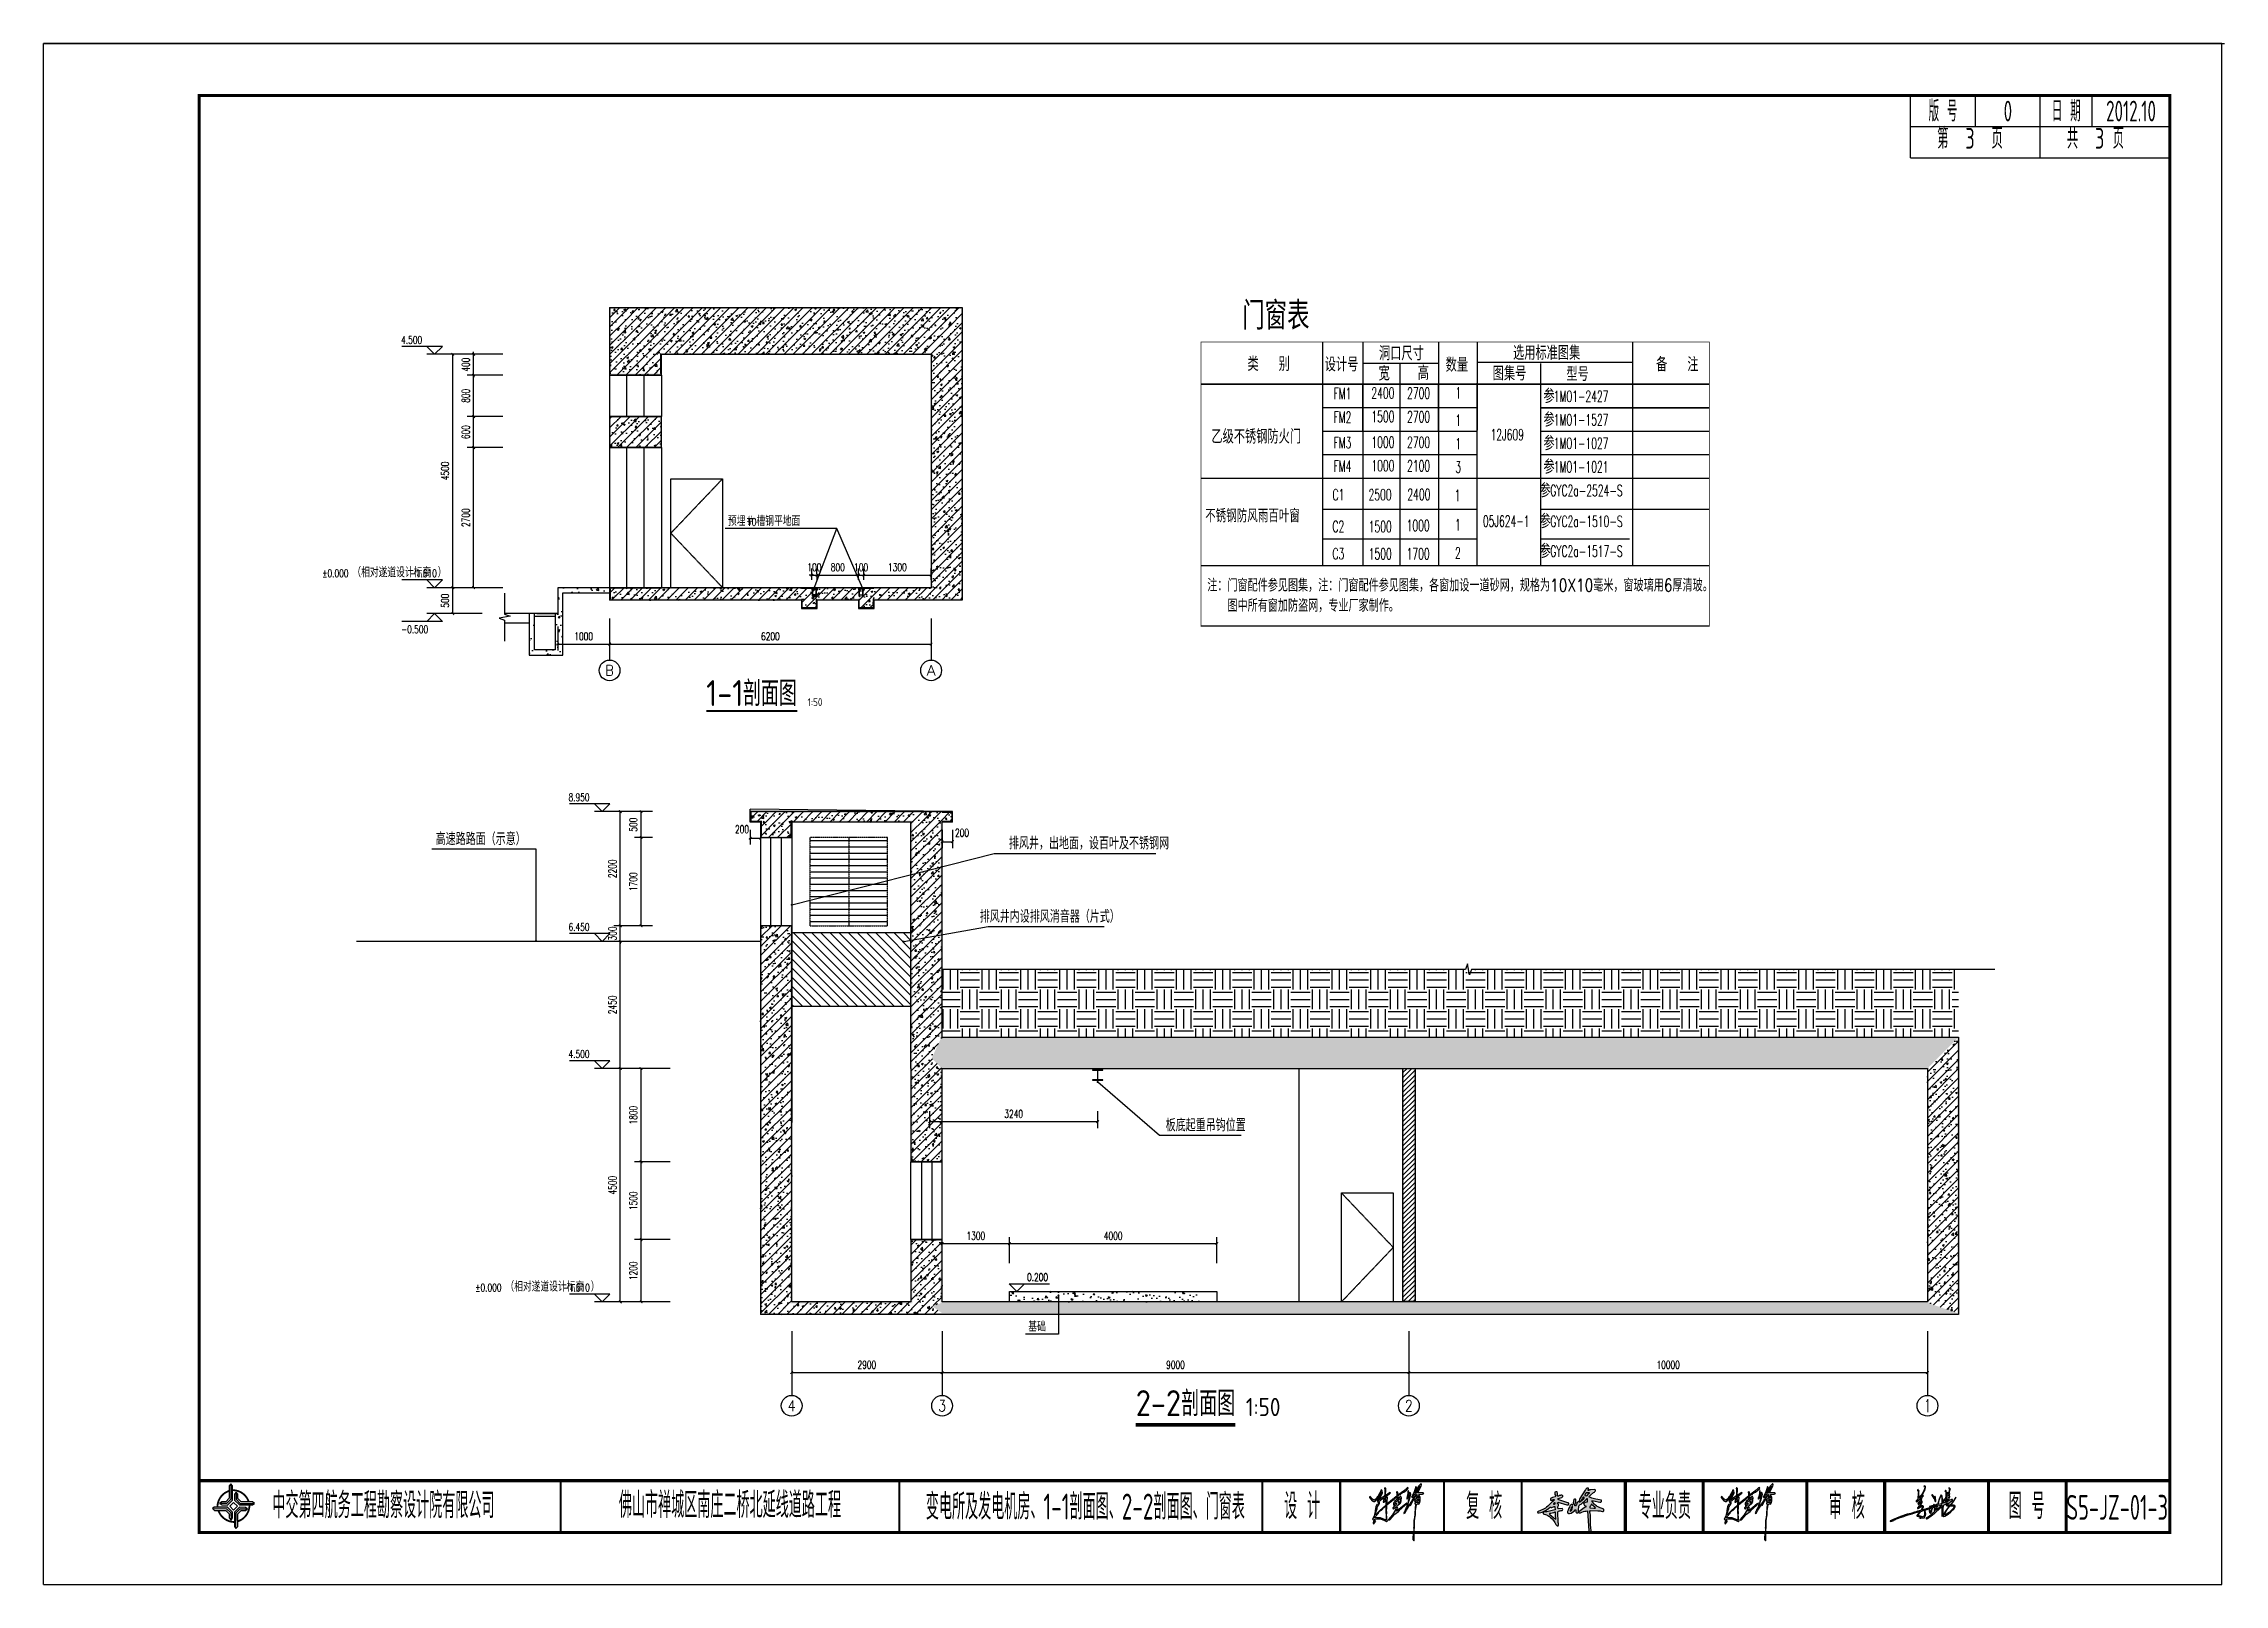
# Model space of a CAD drawing. Header units: millimetres. Extents: x -29538 to 115583, y -232866 to 15404.
# Drawn here: x 73533 to 115583, y -124126 to -94426 of the extents above; entities that cross this region are included whole.
import ezdxf
from ezdxf.enums import TextEntityAlignment as Align

# ---------------------------------------------------------------- set-up
doc = ezdxf.new("R2010")
doc.units = ezdxf.units.MM
doc.header["$LTSCALE"] = 10
doc.header["$MEASUREMENT"] = 0
doc.linetypes.add('DASH', pattern=[0.35, 0.25, -0.1])
for name, color, linetype in [('AXIS', 3, 'Continuous'), ('AXIS_TEXT', 7, 'Continuous'), ('COLUMN', 9, 'Continuous'), ('DIM_ELEV', 3, 'Continuous'), ('DIM_LEAD', 3, 'Continuous'), ('DIM_SYMB', 3, 'Continuous'), ('DOTE', 1, 'Continuous'), ('FHDI签名', 4, 'Continuous'), ('HIDE_B', 7, 'Continuous'), ('PUB_DIM', 3, 'Continuous'), ('PUB_HATCH', 8, 'Continuous'), ('PUB_TEXT', 7, 'Continuous'), ('PUB_WALL', 9, 'Continuous'), ('WALL', 9, 'Continuous'), ('WINDOW', 4, 'Continuous'), ('WWWW', 124, 'Continuous'), ('图框', 7, 'Continuous'), ('文字', 7, 'Continuous'), ('栏目', 3, 'Continuous'), ('次轮廓线', 7, 'Continuous'), ('电气设备布置', 4, 'Continuous'), ('立面', 4, 'Continuous'), ('设备', 201, 'Continuous'), ('页码', 3, 'Continuous'), ('ＦＨＤＩ', 4, 'Continuous')]:
    doc.layers.add(name, color=color, linetype=linetype)
doc.styles.add('_HZTXT', font='txt.shx', dxfattribs={"width": 0.8, "bigfont": 'hztxt.shx'})
doc.styles.add('_SIMPLEX', font='SIMPLEX.shx', dxfattribs={"width": 0.8})
doc.styles.add('_TCH_AXIS', font='COMPLEX', dxfattribs={"bigfont": 'GBCBIG'})
doc.styles.add('_TCH_DIM', font='SIMPLEX', dxfattribs={"bigfont": 'GBCBIG'})
doc.styles.add('COMPLEX', font='COMPLEX')
doc.styles.add('DIM_FONT', font='SIMPLEX', dxfattribs={"width": 0.7, "bigfont": 'GBCBIG'})
doc.styles.get("Standard").update_dxf_attribs({"font": 'gbenor.shx', "width": 0.75, "bigfont": 'gbcbig.shx'})
doc.dimstyles.new('DIMN50', dxfattribs={"dimscale": 0.5, "dimtxt": 300, "dimasz": 100, "dimexe": 250, "dimexo": 300, "dimgap": 150, "dimtad": 1, "dimdec": 0, "dimzin": 0, "dimdsep": 46, "dimtxsty": 'DIM_FONT', "dimblk": 'ARCHTICK', "dimcen": 0.09, "dimclrt": 7, "dimazin": 2, "dimtfac": 1, "dimtdec": 0, "dimtix": 1, "dimtmove": 2, "dimatfit": 3, "dimldrblk": 'ARCHTICK', "dimfxl": 0, "dimtolj": 1, "dimtzin": 0, "dimarcsym": 0})
pattern_1 = [(45, (-45736.04, -55239.7), (-88.38835, 88.38835), []), (50, (-45736.04, -55239.7), (358.6301, -31.37607), [37.5, -412.5]), (355, (-45736.04, -55239.7), (-69.3757, 376.0961), [30, -330]), (100.4514, (-45706.16, -55242.3), (289.2547, 344.7198), [31.8701, -350.57106]), (46.1842, (-45736.04, -55139.7), (533.6205, -82.7595), [56.25, -618.75]), (96.6356, (-45691.6, -55146.6), (467.3314, 487.059), [47.8051, -525.8565]), (351.1842, (-45736.04, -55139.7), (467.331, 487.0593), [45, -495]), (21, (-45686.04, -55164.7), (298.45353, -201.30945), [37.5, -412.5]), (326, (-45686.04, -55164.7), (121.6577, 362.575), [30, -330]), (71.4514, (-45661.17, -55181.48), (420.1113, 161.26525), [31.8701, -350.57106]), (37.5, (-45736.04, -55239.7), (6.07993, 166.44693), [0, -326, 0, -335, 0, -331.25]), (7.5, (-45736.04, -55239.7), (131.53477, 197.20586), [0, -191, 0, -318.5, 0, -126.25]), (327.5, (-45847.54, -55239.7), (266.91122, -11.27744), [0, -125, 0, -390, 0, -517.5]), (317.5, (-45897.54, -55239.7), (291.5931, 50.0525), [0, -162.5, 0, -259, 0, -367.5])]

msp = doc.modelspace()

# ---------------------------------------------------------------- texts
at = {"ltscale": 0.5, "style": '_HZTXT', "width": 0.8}
for s, p in [('类  别', (96745.25, -100735.02)), ('设计号', (98235.64, -100744.47)), ('洞口尺寸', (99282.57, -100530.5)), ('数量', (100567.77, -100751.9)), ('选用标准图集', (101866.47, -100521.72)), (' 备  注', (104432.59, -100744.47)), ('宽', (99274.11, -100918.62)), ('高', (100028.92, -100908.5)), ('图集号', (101474.29, -100918.62)), ('型号', (102895.17, -100928.75)), ('参', (102453.15, -101356.38)), ('参', (102453.15, -101809.98)), ('参', (102453.15, -102263.58)), ('参', (102453.15, -102717.18)), ('参', (102378.2, -103172.79)), ('参', (102378.2, -103766.87)), ('参', (102378.21, -104342.66))]:
    msp.add_text(s, height=270, dxfattribs=at).set_placement(p)
at = {"layer": 'PUB_TEXT'}
for s, height, style, width, p in [('门窗表', 540, '_HZTXT', 0.8, (96645.6, -99938.75)), ('4.500', 148.75, '_TCH_DIM', 0.705882, (80425.19, -100210.48)), ('不锈钢防风雨百叶窗', 253.8, '_HZTXT', 0.8, (95929.29, -103654.04)), ('10', 148.75, '_TCH_DIM', 0.705882, (87096.64, -103719.65)), ('1000', 216, '_SIMPLEX', 0.6, (99814.58, -103824.08)), ('1700', 216, '_SIMPLEX', 0.6, (99814.63, -104368.2)), ('%%P0.000', 148.75, '_TCH_DIM', 0.705882, (78905.63, -104710.48)), ('-1.610', 148.75, '_TCH_DIM', 0.705882, (80591.48, -104710.48)), ('-0.500', 148.75, '_TCH_DIM', 0.705882, (80425.19, -105790.48)), ('8.950', 148.75, '_TCH_DIM', 0.705882, (83654.89, -109027.93)), ('6.450', 148.75, '_TCH_DIM', 0.705882, (83654.89, -111528.22)), ('4.500', 148.75, '_TCH_DIM', 0.705882, (83654.89, -113978.22)), ('0.200', 148.75, '_TCH_DIM', 0.705882, (92495.33, -118278.22)), ('%%P0.000', 148.75, '_TCH_DIM', 0.705882, (81856.76, -118478.22)), ('-1.610', 148.75, '_TCH_DIM', 0.705882, (83542.61, -118478.22))]:
    msp.add_text(s, height=height, dxfattribs=dict(at, style=style, width=width)).set_placement(p)
at = {"layer": 'PUB_TEXT', "ltscale": 0.5}
for s, height, style, width, p in [('FM1', 216, '_SIMPLEX', 0.6, (98404.8, -101278.9)), ('2400', 216, '_SIMPLEX', 0.6, (99134.83, -101269.61)), ('2700', 216, '_SIMPLEX', 0.6, (99823.54, -101272.82)), ('1', 216, '_SIMPLEX', 0.6, (100754.34, -101263.89)), ('1M01-2427', 216, '_SIMPLEX', 0.6, (102651.61, -101332.56)), ('FM2', 216, '_SIMPLEX', 0.6, (98404.8, -101732.5)), ('1500', 216, '_SIMPLEX', 0.6, (99134.83, -101723.21)), ('2700', 216, '_SIMPLEX', 0.6, (99823.54, -101726.42)), ('1', 216, '_SIMPLEX', 0.6, (100754.34, -101791.5)), ('1M01-1527', 216, '_SIMPLEX', 0.6, (102651.61, -101786.16)), ('乙级不锈钢防火门', 270, '_HZTXT', 0.8, (96050.28, -102134.76)), ('FM3', 216, '_SIMPLEX', 0.6, (98404.8, -102225.81)), ('1000', 216, '_SIMPLEX', 0.6, (99134.83, -102216.53)), ('2700', 216, '_SIMPLEX', 0.6, (99823.54, -102219.74)), ('1', 216, '_SIMPLEX', 0.6, (100754.34, -102245.1)), ('12J609', 216, '_SIMPLEX', 0.6, (101432.51, -102071.85)), ('1M01-1027', 216, '_SIMPLEX', 0.6, (102651.61, -102239.76)), ('FM4', 216, '_SIMPLEX', 0.6, (98404.8, -102679.41)), ('1000', 216, '_SIMPLEX', 0.6, (99134.83, -102670.13)), ('2100', 216, '_SIMPLEX', 0.6, (99823.54, -102673.34)), ('3', 216, '_SIMPLEX', 0.6, (100754.34, -102698.7)), ('1M01-1021', 216, '_SIMPLEX', 0.6, (102651.61, -102693.36)), ('C1', 216, '_SIMPLEX', 0.6, (98385.05, -103228.61)), ('2500', 216, '_SIMPLEX', 0.6, (99080.33, -103228.61)), ('2400', 216, '_SIMPLEX', 0.6, (99828.4, -103223.35)), ('GYC2a-2524-S', 216, '_SIMPLEX', 0.6, (102584.72, -103148.53)), ('1', 216, '_SIMPLEX', 0.6, (100739.52, -103243.02)), ('C2', 216, '_SIMPLEX', 0.6, (98384, -103841.38)), ('1500', 216, '_SIMPLEX', 0.6, (99084.01, -103843.76)), ('1', 216, '_SIMPLEX', 0.6, (100747.59, -103811.62)), ('05J624-1', 216, '_SIMPLEX', 0.6, (101284.51, -103739.34)), ('GYC2a-1510-S', 216, '_SIMPLEX', 0.6, (102584.72, -103742.61)), ('C3', 216, '_SIMPLEX', 0.6, (98384.05, -104366.5)), ('1500', 216, '_SIMPLEX', 0.6, (99084.06, -104368.88)), ('2', 216, '_SIMPLEX', 0.6, (100747.59, -104352.46)), ('GYC2a-1517-S', 216, '_SIMPLEX', 0.6, (102584.73, -104318.4)), ('注：门窗配件参见图集，注：门窗配件参见图集，各窗加设一道砂网，规格为10X10毫米，窗玻璃用6厚清玻。', 243, '_HZTXT', 0.8, (95970.63, -104987.62)), ('图中所有窗加防盗网，专业厂家制作。', 243, '_HZTXT', 0.8, (96360.72, -105378.2))]:
    msp.add_text(s, height=height, dxfattribs=dict(at, style=style, width=width)).set_placement(p)
at = {"layer": 'PUB_TEXT', "style": '_TCH_DIM'}
for s, height, p in [('预埋＃', 168.794, (86728.03, -103719.65)), ('槽钢', 168.794, (87276.64, -103719.65)), ('平地面', 168.794, (87617.39, -103719.65)), ('（相对遂道设计标高', 168.794, (79485.63, -104710.48)), ('）', 168.79, (81131.48, -104710.48)), ('高速路路面（示意）', 241.135, (81092.4, -109876.51)), ('排风井，出地面，设百叶及不锈钢网', 241.1348, (92146.28, -109959.05)), ('排风井内设排风消音器（片式）', 241.1348, (91583, -111371.06)), ('板底起重吊钩位置', 241.135, (95168.31, -115394.1)), ('（相对遂道设计标高', 168.794, (82436.76, -118478.22)), ('）', 168.79, (84082.61, -118478.22)), ('基础', 168.794, (92519.02, -119249.85))]:
    msp.add_text(s, height=height, dxfattribs=at).set_placement(p)
at = {"layer": 'PUB_TEXT'}
for s, height, p in [('1-1', 500, (86308.63, -107194.36)), ('剖面图', 482.27, (87016.96, -107194.36)), ('1:50', 150, (88263.77, -107194.36)), ('2-2', 500, (94591.85, -120881.56)), ('剖面图', 482.27, (95466.85, -120881.56)), ('1:50', 350, (96713.66, -120881.56))]:
    msp.add_text(s, height=height, dxfattribs=at).set_placement(p)
at = {"layer": '图框', "width": 0.7}
for s, p in [('中交第四航务工程勘察设计院有限公司', (80085.45, -122600.93)), ('佛山市禅城区南庄二桥北延线道路工程', (86767.01, -122594.3)), ('设 计', (97798.83, -122616.31)), ('复 核', (101308.31, -122616.31))]:
    msp.add_text(s, height=500, dxfattribs=at).set_placement(p, align=Align.MIDDLE_CENTER)
at = {"layer": '图框', "linetype": 'Continuous', "width": 0.7}
for s, height, p in [('专业负责', 500, (104793.39, -122616.31)), ('审 核', 500, (108301.19, -122616.31)), ('图 号', 500, (111770.92, -122616.31)), ('S5-JZ-01-3', 480, (113515.6, -122641.1))]:
    msp.add_text(s, height=height, dxfattribs=at).set_placement(p, align=Align.MIDDLE_CENTER)
at = {"layer": '图框', "width": 0.7}
msp.add_attdef('变电所及发电机房、1-1剖面图、2-2剖面图、门窗表', text='图 纸 名 称', height=500, dxfattribs=at).set_placement((93619.85, -122625.77), align=Align.MIDDLE_CENTER)
at = {"layer": '文字', "width": 0.7}
for s, p in [('版 号', (110157.6, -95725.77)), ('0', (111407.6, -95725.77)), ('日 期', (112532.6, -95725.77)), ('2012.10', (113782.6, -95725.77))]:
    msp.add_text(s, height=400, dxfattribs=at).set_placement(p, align=Align.MIDDLE_CENTER)
at = {"layer": '栏目', "char_height": 500, "width": 2859.1111, "attachment_point": 1}
for s, insert in [('{\\H0.8x;第  3  页}', (110046.32, -96051.26)), ('{\\H0.8x;共  3 页}', (112546.32, -96051.26))]:
    msp.add_mtext(s, dxfattribs=dict(at, insert=insert))

# ---------------------------------------------------------------- blocks, each defined once
blk = doc.blocks.new('tb')
at = {"lineweight": -3}
h = blk.add_hatch(color=256, dxfattribs=at)
h.paths.add_polyline_path([(-1.23, -0.13), (-3.78, -0.14), (-4.14, -0.41), (-1.4, -0.44), (-0.56, -1.24), (-0.54, -2.62), (-0.27, -2.2), (-0.26, -1.06)])
h.paths.add_polyline_path([(0.13, -1.08), (0.14, -3.86), (0.41, -4.26), (0.44, -1.24), (1.25, -0.43), (2.66, -0.43), (2.26, -0.16), (1.07, -0.15)])
h.paths.add_polyline_path([(1.08, 0.3), (3.62, 0.3), (4.02, 0.56), (1.25, 0.57), (0.43, 1.39), (0.43, 2.8), (0.16, 2.41), (0.15, 1.24)])
h.paths.add_polyline_path([(-0.28, 1.21), (-0.28, 3.99), (-0.56, 4.39), (-0.57, 1.41), (-1.38, 0.6), (-2.74, 0.56), (-2.33, 0.3), (-1.2, 0.29)])
for p, q in [((-0.56, 4.39), (-0.57, 1.41)), ((-1.38, 0.6), (-2.74, 0.56)), ((-0.57, 1.41), (-1.38, 0.6)), ((0.43, 2.8), (0.43, 1.39)), ((0.43, 1.39), (1.25, 0.57)), ((1.25, 0.57), (4.02, 0.56)), ((-4.14, -0.41), (-1.4, -0.44)), ((-1.4, -0.44), (-0.56, -1.24)), ((-0.56, -1.24), (-0.54, -2.62)), ((0.41, -4.26), (0.44, -1.24)), ((0.44, -1.24), (1.25, -0.43)), ((1.25, -0.43), (2.66, -0.43))]:
    blk.add_line(p, q, dxfattribs=at)
at = {"lineweight": -3, "flags": 128}
for points in [[(-0.9, 3.99), (-0.9, 1.58), (-1.53, 0.91), (-2.34, 0.91), (-2.74, 0.56), (-2.33, 0.3), (-1.2, 0.29), (-0.28, 1.21), (-0.28, 3.99), (-0.56, 4.39)], [(-0.04, 0.77), (0.68, 0.04), (-0.04, -0.69), (-0.77, 0.05)], [(3.62, 0.92), (1.43, 0.92), (0.77, 1.54), (0.77, 2.38), (0.43, 2.8), (0.16, 2.41), (0.15, 1.24), (1.08, 0.3), (3.62, 0.3), (4.02, 0.56)], [(-3.73, -0.76), (-1.54, -0.76), (-0.89, -1.39), (-0.89, -2.21), (-0.54, -2.62), (-0.27, -2.2), (-0.26, -1.06), (-1.23, -0.13), (-3.78, -0.14), (-4.14, -0.41)], [(0.75, -3.85), (0.75, -1.43), (1.4, -0.78), (2.26, -0.78), (2.66, -0.43), (2.26, -0.16), (1.07, -0.15), (0.13, -1.08), (0.14, -3.86), (0.41, -4.26)]]:
    blk.add_lwpolyline(points, close=True, dxfattribs=at)
at = {"lineweight": -3, "const_width": 0.35, "flags": 128}
for points in [[(-0.9, 3.02, 0.324167), (-3.16, -0.14)], [(2.88, 0.92, 0.324403), (-0.24, 3.15)], [(0.75, -2.86, 0.325418), (3.02, 0.26)], [(-2.98, -0.76, 0.322976), (0.14, -2.98)]]:
    blk.add_lwpolyline(points, format="xyb", dxfattribs=at)
blk = doc.blocks.new('dwe')
at = {"linetype": 'Continuous'}
h = blk.add_hatch(color=256, dxfattribs=at)
h.paths.add_polyline_path([(32168.211, 20455.517), (32168.241, 20455.539, -0.076928), (32168.279, 20455.581, 0.343108), (32168.261, 20455.634), (32168.259, 20455.641), (32168.098, 20455.626, 0.082763), (32168.019, 20455.601), (32167.999, 20455.601), (32167.999, 20455.631), (32168.009, 20455.631), (32168.009, 20455.681, 0.433644), (32167.913, 20455.649, -0.083988), (32167.883, 20455.609), (32167.683, 20455.289, 0.241959), (32167.666, 20455.209, 0.088677), (32167.692, 20455.188), (32167.728, 20455.205, 0.005615), (32167.732, 20455.206), (32167.753, 20455.259, 0.154483), (32167.799, 20455.331, -1.209197), (32167.826, 20455.284, -0.109257), (32167.801, 20455.257, -0.116079), (32167.732, 20455.206), (32167.724, 20455.186, 0.148804), (32167.689, 20455.151), (32167.659, 20455.151), (32167.656, 20455.159, 0.636863), (32167.601, 20455.159, 0.220295), (32167.554, 20455.063), (32167.509, 20455.001), (32167.489, 20455.001), (32167.489, 20455.061), (32167.503, 20455.09), (32167.519, 20455.141), (32167.519, 20455.251), (32167.506, 20455.259, 0.524003), (32167.444, 20455.25), (32167.434, 20455.191), (32167.409, 20455.041), (32167.389, 20455.041), (32167.386, 20455.049, 0.551868), (32167.326, 20455.044, 0.11852), (32167.275, 20454.953, 0.071169), (32167.244, 20454.872), (32167.226, 20454.844, 0.10155), (32167.204, 20454.793, 0.705859), (32167.28, 20454.707, 0.161527), (32167.499, 20454.851), (32167.519, 20454.851), (32167.524, 20454.772), (32167.541, 20454.744), (32167.549, 20454.731), (32167.599, 20454.731), (32167.609, 20454.751), (32167.639, 20454.751), (32167.649, 20454.731), (32167.709, 20454.731, -0.124355), (32167.928, 20454.806), (32167.979, 20454.811), (32168.014, 20454.241), (32168.024, 20454.042, 0.594077), (32168.096, 20454.014, 0.243104), (32168.119, 20454.081, -0.084195), (32168.094, 20454.301), (32168.084, 20454.631), (32168.074, 20454.731), (32168.069, 20454.731, -0.200858), (32168.089, 20454.831), (32168.369, 20454.816, -0.063439), (32168.549, 20454.791, 0.343108), (32168.601, 20454.809), (32168.609, 20454.811), (32168.609, 20454.881), (32168.397, 20454.957), (32168.381, 20454.965, -0.084673), (32168.261, 20455.054, 0.071442), (32168.234, 20455.076), (32168.191, 20455.124, -0.149027), (32168.139, 20455.201), (32168.199, 20455.201), (32168.449, 20455.151), (32168.489, 20455.151, -0.295923), (32168.509, 20455.171), (32168.509, 20455.221), (32168.368, 20455.256), (32168.29, 20455.266, -0.064135), (32168.087, 20455.327), (32168.039, 20455.341, -0.249173), (32168.071, 20455.399), (32168.086, 20455.414)])
h.paths.add_polyline_path([(32168.049, 20455.491), (32168.041, 20455.489), (32167.949, 20455.391), (32167.869, 20455.401), (32167.869, 20455.431), (32167.886, 20455.454), (32167.915, 20455.493), (32167.919, 20455.511), (32167.949, 20455.511), (32167.949, 20455.501), (32167.969, 20455.501), (32167.969, 20455.511), (32168.049, 20455.511)], flags=16)
h.paths.add_polyline_path([(32167.969, 20455.271), (32167.969, 20455.161), (32167.938, 20455.156, 0.064743), (32167.841, 20455.127, 0.693991), (32167.834, 20455.09), (32167.851, 20455.054), (32167.87, 20455.006), (32167.897, 20454.997), (32167.919, 20454.991), (32167.919, 20454.971, 0.179878), (32167.871, 20454.949), (32167.851, 20454.937), (32167.636, 20454.794), (32167.629, 20454.771), (32167.609, 20454.771), (32167.614, 20454.872), (32167.624, 20454.951, -0.325645), (32167.681, 20455.039), (32167.716, 20455.064), (32167.936, 20455.264), (32167.939, 20455.271)], flags=16)
h.paths.add_polyline_path([(32168.119, 20455.071, -0.181335), (32168.156, 20455.049), (32168.173, 20455.023), (32168.266, 20454.939), (32168.279, 20454.911), (32168.22, 20454.916), (32168.069, 20454.931), (32168.069, 20454.981, 0.293881)], flags=16)
h.paths.add_polyline_path([(32167.399, 20454.991), (32167.399, 20454.961), (32167.384, 20454.882, -0.295272), (32167.299, 20454.801), (32167.299, 20454.831, 0.067267), (32167.325, 20454.883), (32167.343, 20454.93, 0.163021), (32167.369, 20454.971), (32167.379, 20454.966), (32167.379, 20454.991)], flags=16)
h = blk.add_hatch(color=256, dxfattribs=at)
h.paths.add_polyline_path([(32166.859, 20455.021, 0.138813), (32166.844, 20455.08, 0.305012), (32166.819, 20455.091, -0.192582), (32166.829, 20455.151), (32167.178, 20455.047), (32167.179, 20455.041, 0.254771), (32167.259, 20455.061, 0.439902), (32167.211, 20455.125), (32166.866, 20455.239, 0.288836), (32166.829, 20455.251, -0.33185), (32166.89, 20455.307), (32166.978, 20455.326, 0.248777), (32167.013, 20455.359), (32167.019, 20455.361), (32167.019, 20455.391), (32167.006, 20455.399, 0.156902), (32166.949, 20455.421, -0.226549), (32166.938, 20455.406, 0.203273), (32166.849, 20455.381), (32166.819, 20455.381), (32166.814, 20455.442, 0.141014), (32166.799, 20455.551, 0.181335), (32166.719, 20455.531), (32166.719, 20455.441, -0.388078), (32166.731, 20455.359), (32166.62, 20455.327, 0.123602), (32166.566, 20455.304, 0.460019), (32166.549, 20455.231), (32166.619, 20455.231), (32166.649, 20455.251), (32166.689, 20455.251), (32166.689, 20455.231), (32166.656, 20455.204), (32166.631, 20455.179, -0.071068), (32166.566, 20455.124, -0.129017), (32166.191, 20454.837), (32166.039, 20454.781, 0.313509), (32166.056, 20454.739), (32166.059, 20454.731, 0.126518), (32166.277, 20454.786), (32166.297, 20454.795, 0.073631), (32166.529, 20454.951), (32166.569, 20454.951), (32166.569, 20454.941, 0.306384), (32166.63, 20454.957, 0.101225), (32166.689, 20454.981), (32166.709, 20454.981, 0.192884), (32166.729, 20454.881), (32166.729, 20454.851), (32166.711, 20454.847), (32166.409, 20454.771), (32166.289, 20454.771, -0.295923), (32166.269, 20454.751), (32166.269, 20454.701), (32166.39, 20454.656), (32166.417, 20454.647, -0.097505), (32166.536, 20454.569, -0.139219), (32166.756, 20454.289), (32166.799, 20454.241), (32166.839, 20454.241), (32166.859, 20454.271), (32166.859, 20454.331), (32166.844, 20454.36), (32166.829, 20454.781), (32166.857, 20454.795, -0.122446), (32166.998, 20454.826, 0.488889), (32166.999, 20454.901), (32166.839, 20454.891, -0.138685), (32166.834, 20454.962, -0.251793)])
h.paths.add_polyline_path([(32166.729, 20455.081), (32166.7, 20455.077), (32166.699, 20455.071), (32166.659, 20455.071), (32166.659, 20455.091, 0.200858), (32166.699, 20455.121), (32166.729, 20455.121)], flags=16)
h.paths.add_polyline_path([(32166.739, 20454.761), (32166.744, 20454.652), (32166.749, 20454.491, -0.10594), (32166.681, 20454.544), (32166.676, 20454.549), (32166.527, 20454.677), (32166.509, 20454.681), (32166.509, 20454.711, 0.075528), (32166.718, 20454.756)], flags=16)
at = {"color": 7, "linetype": 'Continuous'}
for points in [[(32167.692, 20455.188), (32167.728, 20455.205, 0.121773), (32167.801, 20455.257, 0.109257), (32167.826, 20455.284, 1.209197), (32167.799, 20455.331, -0.154483), (32167.753, 20455.259), (32167.724, 20455.186, 0.148804), (32167.689, 20455.151), (32167.659, 20455.151), (32167.656, 20455.159, 0.636863), (32167.601, 20455.159, 0.220295), (32167.554, 20455.063), (32167.509, 20455.001), (32167.489, 20455.001), (32167.489, 20455.061), (32167.503, 20455.09), (32167.519, 20455.141), (32167.519, 20455.251), (32167.506, 20455.259, 0.524003), (32167.444, 20455.25), (32167.434, 20455.191), (32167.409, 20455.041), (32167.389, 20455.041), (32167.386, 20455.049, 0.551868), (32167.326, 20455.044, 0.11852), (32167.275, 20454.953, 0.071169), (32167.244, 20454.872), (32167.226, 20454.844, 0.10155), (32167.204, 20454.793, 0.705859), (32167.28, 20454.707, 0.161527), (32167.499, 20454.851), (32167.519, 20454.851), (32167.524, 20454.772), (32167.541, 20454.744), (32167.549, 20454.731), (32167.599, 20454.731), (32167.609, 20454.751), (32167.639, 20454.751), (32167.649, 20454.731), (32167.709, 20454.731, -0.124355), (32167.928, 20454.806), (32167.979, 20454.811), (32168.014, 20454.241), (32168.024, 20454.042, 0.594077), (32168.096, 20454.014, 0.243104), (32168.119, 20454.081, -0.084195), (32168.094, 20454.301), (32168.084, 20454.631), (32168.074, 20454.731), (32168.069, 20454.731, -0.200858), (32168.089, 20454.831), (32168.369, 20454.816, -0.063439), (32168.549, 20454.791, 0.343108), (32168.601, 20454.809), (32168.609, 20454.811), (32168.609, 20454.881), (32168.397, 20454.957), (32168.381, 20454.965, -0.084673), (32168.261, 20455.054, 0.071442), (32168.234, 20455.076), (32168.191, 20455.124, -0.149027), (32168.139, 20455.201), (32168.199, 20455.201), (32168.449, 20455.151), (32168.489, 20455.151, -0.295923), (32168.509, 20455.171), (32168.509, 20455.221), (32168.368, 20455.256), (32168.29, 20455.266, -0.064135), (32168.087, 20455.327), (32168.039, 20455.341, -0.249173), (32168.071, 20455.399), (32168.086, 20455.414), (32168.211, 20455.517), (32168.241, 20455.539, -0.076928), (32168.279, 20455.581, 0.343108), (32168.261, 20455.634), (32168.259, 20455.641), (32168.098, 20455.626, 0.082763), (32168.019, 20455.601), (32167.999, 20455.601), (32167.999, 20455.631), (32168.009, 20455.631), (32168.009, 20455.681, 0.433644), (32167.913, 20455.649, -0.083988), (32167.883, 20455.609), (32167.683, 20455.289, 0.241959), (32167.666, 20455.209, 0.088677), (32167.692, 20455.188, 0.088677)], [(32167.379, 20454.966), (32167.369, 20454.971, -0.163021), (32167.343, 20454.93), (32167.325, 20454.883, -0.067267), (32167.299, 20454.831), (32167.299, 20454.801, 0.295272), (32167.384, 20454.882), (32167.399, 20454.961), (32167.399, 20454.991), (32167.379, 20454.991), (32167.379, 20454.966)]]:
    blk.add_lwpolyline(points, format="xyb", close=True, dxfattribs=at)
for points in [[(32166.289, 20454.771, -0.295923), (32166.269, 20454.751), (32166.269, 20454.701), (32166.39, 20454.656), (32166.417, 20454.647, -0.097505), (32166.536, 20454.569, -0.139219), (32166.756, 20454.289), (32166.799, 20454.241), (32166.839, 20454.241), (32166.859, 20454.271), (32166.859, 20454.331), (32166.844, 20454.36), (32166.829, 20454.781), (32166.857, 20454.795, -0.122446), (32166.998, 20454.826, 0.488889), (32166.999, 20454.901), (32166.839, 20454.891, -0.138685), (32166.834, 20454.962, -0.251793), (32166.859, 20455.021, 0.138813), (32166.844, 20455.08, 0.305012), (32166.819, 20455.091, -0.192582), (32166.829, 20455.151), (32167.178, 20455.047), (32167.179, 20455.041, 0.254771), (32167.259, 20455.061, 0.439902), (32167.211, 20455.125), (32166.866, 20455.239, 0.288836), (32166.829, 20455.251, -0.33185), (32166.89, 20455.307), (32166.978, 20455.326, 0.248777), (32167.013, 20455.359), (32167.019, 20455.361), (32167.019, 20455.391), (32167.006, 20455.399, 0.156902), (32166.949, 20455.421, -0.226549), (32166.938, 20455.406, 0.203273), (32166.849, 20455.381), (32166.819, 20455.381), (32166.814, 20455.442, 0.141014), (32166.799, 20455.551, 0.181335), (32166.719, 20455.531), (32166.719, 20455.441, -0.388078), (32166.731, 20455.359), (32166.62, 20455.327, 0.123602), (32166.566, 20455.304, 0.460019), (32166.549, 20455.231), (32166.619, 20455.231), (32166.649, 20455.251), (32166.689, 20455.251), (32166.689, 20455.231), (32166.656, 20455.204), (32166.631, 20455.179, -0.071068), (32166.566, 20455.124, -0.129017), (32166.191, 20454.837), (32166.039, 20454.781, 0.313509), (32166.056, 20454.739), (32166.059, 20454.731, 0.126518), (32166.277, 20454.786), (32166.297, 20454.795, 0.073631), (32166.529, 20454.951), (32166.569, 20454.951), (32166.569, 20454.941, 0.306384), (32166.63, 20454.957, 0.101225), (32166.689, 20454.981), (32166.709, 20454.981, 0.192884), (32166.729, 20454.881), (32166.729, 20454.851), (32166.711, 20454.847), (32166.409, 20454.771), (32166.289, 20454.771), (32166.279, 20454.781)], [(32166.699, 20455.071), (32166.7, 20455.077), (32166.729, 20455.081), (32166.729, 20455.121), (32166.699, 20455.121, -0.200858), (32166.659, 20455.091), (32166.659, 20455.071), (32166.699, 20455.071)], [(32167.629, 20454.771), (32167.636, 20454.794), (32167.851, 20454.937), (32167.871, 20454.949, -0.179878), (32167.919, 20454.971), (32167.919, 20454.991), (32167.897, 20454.997), (32167.87, 20455.006), (32167.851, 20455.054), (32167.834, 20455.09, -0.693991), (32167.841, 20455.127, -0.064743), (32167.938, 20455.156), (32167.969, 20455.161), (32167.969, 20455.271), (32167.939, 20455.271), (32167.936, 20455.264), (32167.716, 20455.064), (32167.681, 20455.039, 0.325645), (32167.624, 20454.951), (32167.614, 20454.872), (32167.609, 20454.771), (32167.629, 20454.771)], [(32168.279, 20454.911), (32168.266, 20454.939), (32168.173, 20455.023), (32168.156, 20455.049, 0.181335), (32168.119, 20455.071, -0.293881), (32168.069, 20454.981), (32168.069, 20454.931), (32168.22, 20454.916), (32168.279, 20454.911)], [(32166.749, 20454.491), (32166.744, 20454.652), (32166.739, 20454.761), (32166.718, 20454.756, -0.075528), (32166.509, 20454.711), (32166.509, 20454.681), (32166.527, 20454.677), (32166.676, 20454.549), (32166.681, 20454.544, 0.10594), (32166.749, 20454.491)]]:
    blk.add_lwpolyline(points, format="xyb", dxfattribs=at)
blk.add_lwpolyline([(32167.949, 20455.391), (32168.041, 20455.489), (32168.049, 20455.491), (32168.049, 20455.511), (32167.969, 20455.511), (32167.969, 20455.501), (32167.949, 20455.501), (32167.949, 20455.511), (32167.919, 20455.511), (32167.915, 20455.493), (32167.886, 20455.454), (32167.869, 20455.431), (32167.869, 20455.401), (32167.949, 20455.391)], dxfattribs=at)
blk = doc.blocks.new('chf')
at = {"linetype": 'Continuous'}
h = blk.add_hatch(color=4, dxfattribs=at)
h.paths.add_polyline_path([(283, 254), (289, 260), (293, 268), (292, 278), (288, 281), (286, 285), (288, 291), (301, 310), (310, 331), (309, 343), (305, 349), (301, 347), (298, 338), (292, 329), (282, 309), (279, 307), (272, 296), (261, 288), (256, 289), (250, 293), (236, 309), (233, 308), (232, 303), (248, 284), (256, 280), (263, 280), (269, 284), (286, 306), (304, 336), (298, 317), (284, 296), (279, 281), (286, 272), (286, 267), (284, 264), (276, 261), (271, 247), (267, 225), (267, 216), (265, 212), (261, 191), (250, 174), (252, 171), (258, 170), (255, 150), (255, 147), (258, 145), (265, 152), (270, 160), (266, 162), (264, 158), (262, 159), (264, 173), (276, 176), (298, 175), (323, 165), (334, 158), (336, 158), (340, 163), (337, 173), (337, 188), (335, 198), (336, 210), (334, 231), (336, 238), (336, 255), (341, 263), (351, 270), (356, 276), (363, 279), (377, 292), (384, 296), (387, 300), (396, 304), (396, 292), (383, 280), (383, 273), (379, 273), (377, 270), (378, 248), (373, 241), (373, 237), (377, 236), (391, 248), (390, 233), (371, 199), (346, 172), (346, 167), (355, 169), (361, 175), (364, 181), (385, 203), (406, 220), (420, 235), (423, 236), (449, 260), (452, 265), (450, 266), (411, 233), (394, 221), (403, 238), (401, 244), (396, 242), (398, 254), (401, 258), (403, 258), (414, 268), (416, 267), (419, 270), (419, 273), (422, 278), (421, 283), (423, 286), (424, 302), (421, 310), (419, 310), (402, 296), (401, 304), (403, 310), (410, 319), (419, 322), (425, 330), (435, 336), (439, 336), (454, 347), (465, 358), (464, 363), (463, 364), (458, 362), (436, 342), (403, 317), (403, 333), (398, 339), (394, 336), (396, 325), (396, 312), (380, 299), (376, 294), (373, 294), (359, 281), (337, 264), (340, 301), (338, 308), (335, 309), (323, 288), (326, 305), (331, 311), (353, 325), (359, 332), (356, 334), (334, 320), (332, 317), (327, 316), (329, 320), (331, 348), (330, 357), (327, 361), (325, 361), (323, 358), (325, 350), (325, 328), (322, 312), (297, 295), (294, 291), (294, 288), (296, 286), (299, 286), (301, 289), (319, 301), (317, 281), (315, 278), (315, 276), (318, 275), (326, 281), (329, 286), (329, 290), (332, 291), (331, 258), (292, 224), (270, 201), (268, 202), (269, 209), (273, 217), (272, 220), (278, 236), (278, 245), (282, 249)])
h.paths.add_polyline_path([(297, 223), (304, 227), (313, 235), (313, 237), (318, 243), (329, 251), (331, 250), (330, 213), (332, 197), (332, 167), (299, 181), (265, 181), (268, 190), (286, 210), (287, 213)], flags=16)
h.paths.add_polyline_path([(382, 251), (383, 264), (386, 268), (389, 269), (393, 269), (393, 261)], flags=16)
h.paths.add_polyline_path([(390, 277), (394, 281), (395, 281), (395, 279), (392, 276)], flags=16)
h.paths.add_polyline_path([(402, 280), (402, 287), (416, 298), (417, 298), (418, 296), (416, 278), (408, 269), (406, 269), (409, 275), (409, 280), (407, 282)], flags=16)
h.paths.add_polyline_path([(508, 291), (506, 291), (501, 285), (503, 282), (513, 285), (512, 279), (506, 270), (506, 266), (510, 264), (505, 209), (505, 193), (503, 188), (503, 180), (501, 176), (502, 171), (500, 166), (499, 129), (497, 121), (499, 112), (497, 93), (498, 83), (495, 80), (493, 63), (494, 51), (499, 43), (501, 44), (501, 98), (503, 132), (503, 159), (505, 180), (509, 199), (510, 223), (516, 262), (525, 265), (530, 264), (534, 270), (537, 283), (537, 305), (530, 322), (551, 324), (559, 328), (556, 332), (524, 332), (533, 354), (544, 372), (546, 379), (544, 385), (542, 386), (530, 373), (511, 345), (510, 347), (513, 352), (513, 356), (515, 358), (516, 363), (512, 369), (509, 366), (508, 356), (499, 332), (486, 306), (490, 304), (495, 309), (503, 325), (506, 321), (510, 321), (498, 297), (494, 292), (493, 294), (490, 292), (487, 283), (477, 269), (479, 267), (483, 271), (477, 258), (478, 255), (481, 257), (504, 302), (507, 305), (515, 321), (517, 321), (515, 297)])
h.paths.add_polyline_path([(520, 290), (526, 295), (527, 296), (527, 293), (519, 286)], flags=16)
h.paths.add_polyline_path([(523, 301), (526, 313), (527, 314), (530, 307), (526, 302)], flags=16)
h.paths.add_polyline_path([(530, 289), (532, 289), (531, 275), (528, 272), (517, 272), (521, 279), (526, 283)], flags=16)
h.paths.add_polyline_path([(507, 328), (507, 332), (517, 345), (524, 359), (535, 371), (536, 372), (524, 343), (518, 333), (514, 330)], flags=16)
h.paths.add_polyline_path([(467, 317), (469, 325), (468, 343), (466, 344), (464, 342), (464, 323), (459, 310), (456, 299), (456, 296), (458, 294), (464, 300), (471, 315), (475, 320), (472, 302), (465, 282), (463, 269), (457, 256), (457, 251), (451, 240), (451, 236), (448, 233), (442, 217), (438, 211), (439, 207), (446, 212), (454, 228), (478, 264), (477, 268), (458, 243), (459, 250), (465, 263), (470, 282), (474, 290), (474, 295), (476, 298), (481, 321), (479, 331), (476, 334), (474, 334), (469, 319)])
h.paths.add_polyline_path([(499, 304), (498, 305), (496, 303), (497, 301)], flags=17)
h.paths.add_polyline_path([(457, 269), (455, 270), (452, 266), (454, 265)], flags=17)
at = {"color": 4, "linetype": 'Continuous', "elevation": 15644317}
for points in [[(464, 363), (463, 364), (458, 362), (436, 342), (403, 317), (403, 333), (398, 339), (394, 336), (396, 325), (396, 312), (380, 299), (376, 294), (373, 294), (359, 281), (337, 264), (340, 301), (338, 308), (335, 309), (323, 288), (326, 305), (331, 311), (353, 325), (359, 332), (356, 334), (334, 320), (332, 317), (327, 316), (329, 320), (331, 348), (330, 357), (327, 361), (325, 361), (323, 358), (325, 350), (325, 328), (322, 312), (297, 295), (294, 291), (294, 288), (296, 286), (299, 286), (301, 289), (319, 301), (317, 281), (315, 278), (315, 276), (318, 275), (326, 281), (329, 286), (329, 290), (332, 291), (331, 258), (292, 224), (270, 201), (268, 202), (269, 209), (273, 217), (272, 220), (278, 236), (278, 245), (282, 249), (283, 254), (289, 260), (293, 268), (292, 278), (288, 281), (286, 285), (288, 291), (301, 310), (310, 331), (309, 343), (305, 349), (301, 347), (298, 338), (292, 329), (282, 309), (279, 307), (272, 296), (261, 288), (256, 289), (250, 293), (236, 309), (233, 308), (232, 303), (248, 284), (256, 280), (263, 280), (269, 284), (286, 306), (304, 336), (298, 317), (284, 296), (279, 281), (286, 272), (286, 267), (284, 264), (276, 261), (271, 247), (267, 225), (267, 216), (265, 212), (261, 191), (250, 174), (252, 171), (258, 170), (255, 150), (255, 147), (258, 145), (265, 152), (270, 160), (266, 162), (264, 158), (262, 159), (264, 173), (276, 176), (298, 175), (323, 165), (334, 158), (336, 158), (340, 163), (337, 173), (337, 188), (335, 198), (336, 210), (334, 231), (336, 238), (336, 255), (341, 263), (351, 270), (356, 276), (363, 279), (377, 292), (384, 296), (387, 300), (396, 304), (396, 292), (383, 280), (383, 273), (379, 273), (377, 270), (378, 248), (373, 241), (373, 237), (377, 236), (391, 248), (390, 233), (371, 199), (346, 172), (346, 167), (355, 169), (361, 175), (364, 181), (385, 203), (406, 220), (420, 235), (423, 236), (449, 260), (452, 265), (450, 266), (411, 233), (394, 221), (403, 238), (401, 244), (396, 242), (398, 254), (401, 258), (403, 258), (414, 268), (416, 267), (419, 270), (419, 273), (422, 278), (421, 283), (423, 286), (424, 302), (421, 310), (419, 310), (402, 296), (401, 304), (403, 310), (410, 319), (419, 322), (425, 330), (435, 336), (439, 336), (454, 347), (465, 358), (464, 363)], [(389, 269), (393, 269), (393, 261), (382, 251), (383, 264), (386, 268), (389, 269)], [(394, 281), (395, 281), (395, 279), (392, 276), (390, 277), (394, 281)], [(416, 298), (417, 298), (418, 296), (416, 278), (408, 269), (406, 269), (409, 275), (409, 280), (407, 282), (402, 280), (402, 287), (416, 298)], [(468, 343), (466, 344), (464, 342), (464, 323), (459, 310), (456, 299), (456, 296), (458, 294), (464, 300), (471, 315), (475, 320), (472, 302), (465, 282), (463, 269), (457, 256), (457, 251), (451, 240), (451, 236), (448, 233), (442, 217), (438, 211), (439, 207), (446, 212), (454, 228), (478, 264), (477, 268), (458, 243), (459, 250), (465, 263), (470, 282), (474, 290), (474, 295), (476, 298), (481, 321), (479, 331), (476, 334), (474, 334), (469, 319), (467, 317), (469, 325), (468, 343)], [(457, 269), (455, 270), (452, 266), (454, 265), (457, 269)], [(544, 385), (542, 386), (530, 373), (511, 345), (510, 347), (513, 352), (513, 356), (515, 358), (516, 363), (512, 369), (509, 366), (508, 356), (499, 332), (486, 306), (490, 304), (495, 309), (503, 325), (506, 321), (510, 321), (498, 297), (494, 292), (493, 294), (490, 292), (487, 283), (477, 269), (479, 267), (483, 271), (477, 258), (478, 255), (481, 257), (504, 302), (507, 305), (515, 321), (517, 321), (515, 297), (508, 291), (506, 291), (501, 285), (503, 282), (513, 285), (512, 279), (506, 270), (506, 266), (510, 264), (505, 209), (505, 193), (503, 188), (503, 180), (501, 176), (502, 171), (500, 166), (499, 129), (497, 121), (499, 112), (497, 93), (498, 83), (495, 80), (493, 63), (494, 51), (499, 43), (501, 44), (501, 98), (503, 132), (503, 159), (505, 180), (509, 199), (510, 223), (516, 262), (525, 265), (530, 264), (534, 270), (537, 283), (537, 305), (530, 322), (551, 324), (559, 328), (556, 332), (524, 332), (533, 354), (544, 372), (546, 379), (544, 385)], [(499, 304), (498, 305), (496, 303), (497, 301), (499, 304)], [(535, 371), (536, 372), (524, 343), (518, 333), (514, 330), (507, 328), (507, 332), (517, 345), (524, 359), (535, 371)], [(530, 289), (532, 289), (531, 275), (528, 272), (517, 272), (521, 279), (526, 283), (530, 289)], [(526, 295), (527, 296), (527, 293), (519, 286), (520, 290), (526, 295)], [(526, 313), (527, 314), (530, 307), (526, 302), (523, 301), (526, 313)], [(329, 251), (331, 250), (330, 213), (332, 197), (332, 167), (299, 181), (265, 181), (268, 190), (286, 210), (287, 213), (297, 223), (304, 227), (313, 235), (313, 237), (318, 243), (329, 251)]]:
    blk.add_lwpolyline(points, dxfattribs=at)
blk = doc.blocks.new('jld')
at = {"linetype": 'Continuous'}
h = blk.add_hatch(color=4, dxfattribs=at)
h.paths.add_polyline_path([(424, 218), (427, 222), (431, 224), (440, 225), (442, 227), (467, 233), (475, 237), (481, 237), (485, 240), (489, 240), (494, 243), (503, 245), (505, 240), (504, 220), (506, 206), (514, 198), (517, 199), (524, 206), (532, 221), (533, 228), (543, 257), (550, 259), (552, 261), (559, 262), (561, 256), (561, 240), (559, 228), (560, 214), (499, 163), (476, 149), (470, 142), (471, 138), (475, 135), (486, 139), (538, 178), (540, 178), (561, 196), (569, 200), (577, 210), (639, 264), (640, 198), (638, 187), (639, 167), (642, 164), (644, 164), (649, 170), (652, 207), (652, 234), (654, 243), (656, 272), (659, 281), (664, 286), (666, 286), (677, 295), (689, 301), (692, 304), (707, 309), (689, 291), (687, 288), (687, 282), (695, 276), (710, 273), (715, 274), (718, 273), (718, 271), (714, 268), (710, 261), (685, 231), (653, 180), (652, 167), (655, 162), (657, 162), (659, 167), (662, 164), (671, 167), (707, 188), (735, 210), (767, 242), (779, 258), (783, 267), (783, 274), (779, 279), (766, 284), (740, 284), (739, 288), (765, 322), (789, 360), (789, 367), (764, 329), (735, 292), (724, 282), (701, 283), (697, 287), (711, 301), (717, 304), (723, 311), (747, 329), (754, 338), (753, 342), (742, 342), (712, 329), (695, 318), (692, 318), (688, 315), (681, 315), (689, 325), (705, 341), (712, 336), (718, 341), (718, 359), (724, 371), (724, 377), (720, 381), (722, 399), (725, 406), (721, 416), (724, 443), (731, 456), (725, 461), (719, 469), (715, 467), (715, 464), (718, 461), (720, 454), (717, 449), (714, 418), (703, 415), (694, 407), (696, 418), (695, 419), (693, 417), (690, 405), (686, 438), (684, 441), (679, 442), (676, 433), (678, 433), (683, 419), (683, 414), (681, 410), (683, 378), (680, 361), (677, 353), (658, 336), (657, 333), (651, 328), (651, 326), (654, 323), (657, 323), (670, 337), (673, 339), (676, 338), (679, 323), (667, 309), (661, 307), (658, 310), (653, 304), (649, 303), (647, 319), (647, 351), (642, 380), (639, 387), (634, 392), (631, 392), (628, 389), (611, 349), (601, 310), (598, 304), (598, 300), (593, 291), (580, 289), (576, 286), (563, 284), (558, 289), (554, 289), (545, 280), (509, 269), (506, 265), (505, 255), (501, 252), (472, 244), (463, 240), (426, 231), (433, 241), (443, 262), (442, 271), (435, 277), (423, 277), (398, 265), (405, 274), (410, 276), (414, 280), (414, 286), (428, 310), (430, 323), (426, 330), (419, 332), (420, 344), (429, 369), (442, 382), (442, 384), (438, 387), (432, 385), (419, 375), (415, 367), (400, 356), (421, 382), (439, 408), (442, 416), (450, 428), (450, 432), (456, 441), (464, 472), (464, 483), (458, 489), (456, 490), (448, 483), (449, 481), (454, 482), (457, 478), (457, 470), (450, 447), (435, 416), (420, 393), (405, 376), (405, 381), (401, 380), (390, 363), (391, 383), (394, 402), (394, 420), (391, 423), (388, 422), (385, 412), (385, 394), (382, 374), (383, 349), (366, 331), (364, 323), (369, 320), (380, 327), (411, 355), (414, 356), (408, 329), (396, 321), (385, 308), (384, 303), (387, 294), (399, 279), (379, 256), (378, 252), (380, 249), (385, 248), (417, 266), (425, 269), (433, 269), (435, 266), (434, 259), (418, 233), (412, 227), (382, 218), (378, 218), (363, 212), (345, 208), (308, 195), (269, 185), (198, 161), (110, 125), (104, 124), (98, 120), (89, 117), (87, 115), (87, 111), (89, 109), (102, 111), (115, 117), (124, 118), (131, 127), (143, 130), (148, 134), (164, 139), (192, 152), (231, 163), (247, 170), (267, 175), (278, 180), (307, 187), (311, 190), (314, 189), (319, 192), (323, 192), (335, 197), (340, 197), (345, 200), (351, 200), (356, 203), (361, 203), (372, 208), (378, 208), (382, 211), (403, 215), (382, 185), (372, 174), (372, 170), (376, 165), (394, 162), (418, 155), (418, 153), (411, 152), (404, 149), (402, 147), (403, 145), (413, 145), (421, 148), (424, 147), (433, 149), (449, 146), (456, 151), (459, 157), (460, 166), (465, 173), (467, 186), (462, 223), (459, 226), (455, 224), (455, 196), (453, 192), (454, 184), (452, 180), (452, 173), (447, 167), (434, 159), (421, 162), (386, 174), (385, 177), (410, 211), (416, 216)])
h.paths.add_polyline_path([(404, 293), (398, 300), (397, 306), (406, 318), (407, 318), (406, 299)], flags=16)
h.paths.add_polyline_path([(415, 302), (415, 319), (419, 322), (421, 322), (422, 313)], flags=16)
h.paths.add_polyline_path([(512, 234), (515, 249), (531, 253), (534, 255), (536, 254), (529, 233), (515, 209), (512, 217)], flags=16)
h.paths.add_polyline_path([(515, 258), (517, 263), (520, 263), (539, 271), (542, 271), (538, 264), (523, 259)], flags=16)
h.paths.add_polyline_path([(547, 268), (550, 274), (555, 275), (557, 274), (556, 270)], flags=16)
h.paths.add_polyline_path([(568, 227), (568, 264), (585, 271), (587, 270), (585, 261), (572, 231)], flags=16)
h.paths.add_polyline_path([(568, 274), (572, 275), (589, 281), (590, 283), (586, 283), (580, 280), (568, 278)], flags=17)
h.paths.add_polyline_path([(578, 229), (589, 257), (589, 261), (596, 275), (619, 281), (637, 288), (640, 288), (640, 280), (635, 274), (580, 229)], flags=16)
h.paths.add_polyline_path([(601, 292), (604, 308), (615, 347), (617, 349), (621, 362), (630, 381), (633, 379), (638, 366), (640, 302), (634, 299)], flags=16)
h.paths.add_polyline_path([(648, 243), (649, 244), (649, 241)], flags=16)
h.paths.add_polyline_path([(649, 248), (648, 269), (651, 275), (652, 275), (651, 255)], flags=16)
h.paths.add_polyline_path([(670, 179), (671, 184), (684, 210), (685, 218), (705, 246), (729, 275), (754, 276), (756, 275), (768, 275), (772, 274), (775, 271), (773, 264), (760, 246), (741, 226), (717, 206), (688, 186), (676, 180)], flags=16)
h.paths.add_polyline_path([(688, 334), (689, 350), (694, 356), (696, 356), (699, 348)], flags=16)
h.paths.add_polyline_path([(691, 369), (692, 370), (692, 368)], flags=16)
h.paths.add_polyline_path([(699, 376), (696, 386), (698, 398), (702, 405), (710, 409), (712, 409), (713, 410), (715, 408), (710, 388)], flags=16)
h.paths.add_polyline_path([(706, 363), (709, 366), (710, 367), (710, 364), (707, 361)], flags=16)
h.paths.add_polyline_path([(391, 444), (387, 449), (386, 450), (380, 449), (380, 437), (384, 437), (388, 429), (391, 427), (395, 432)], flags=17)
h.paths.add_polyline_path([(543, 391), (539, 394), (538, 395), (533, 393), (532, 386), (544, 374), (555, 356), (560, 351), (563, 351), (564, 354), (558, 365), (557, 370)], flags=17)
h.paths.add_polyline_path([(571, 371), (569, 374), (568, 375), (563, 375), (561, 373), (560, 367), (568, 349), (570, 348), (572, 351), (573, 360)], flags=17)
h.paths.add_polyline_path([(574, 340), (571, 344), (569, 340), (566, 346), (564, 347), (562, 345), (566, 327), (571, 321), (574, 324)], flags=17)
at = {"color": 4, "linetype": 'Continuous', "elevation": 15634200}
for points in [[(458, 489), (456, 490), (448, 483), (449, 481), (454, 482), (457, 478), (457, 470), (450, 447), (435, 416), (420, 393), (405, 376), (405, 381), (401, 380), (390, 363), (391, 383), (394, 402), (394, 420), (391, 423), (388, 422), (385, 412), (385, 394), (382, 374), (383, 349), (366, 331), (364, 323), (369, 320), (380, 327), (411, 355), (414, 356), (408, 329), (396, 321), (385, 308), (384, 303), (387, 294), (399, 279), (379, 256), (378, 252), (380, 249), (385, 248), (417, 266), (425, 269), (433, 269), (435, 266), (434, 259), (418, 233), (412, 227), (382, 218), (378, 218), (363, 212), (345, 208), (308, 195), (269, 185), (198, 161), (110, 125), (104, 124), (98, 120), (89, 117), (87, 115), (87, 111), (89, 109), (102, 111), (115, 117), (124, 118), (131, 127), (143, 130), (148, 134), (164, 139), (192, 152), (231, 163), (247, 170), (267, 175), (278, 180), (307, 187), (311, 190), (314, 189), (319, 192), (323, 192), (335, 197), (340, 197), (345, 200), (351, 200), (356, 203), (361, 203), (372, 208), (378, 208), (382, 211), (403, 215), (382, 185), (372, 174), (372, 170), (376, 165), (394, 162), (418, 155), (418, 153), (411, 152), (404, 149), (402, 147), (403, 145), (413, 145), (421, 148), (424, 147), (433, 149), (449, 146), (456, 151), (459, 157), (460, 166), (465, 173), (467, 186), (462, 223), (459, 226), (455, 224), (455, 196), (453, 192), (454, 184), (452, 180), (452, 173), (447, 167), (434, 159), (421, 162), (386, 174), (385, 177), (410, 211), (416, 216), (424, 218), (427, 222), (431, 224), (440, 225), (442, 227), (467, 233), (475, 237), (481, 237), (485, 240), (489, 240), (494, 243), (503, 245), (505, 240), (504, 220), (506, 206), (514, 198), (517, 199), (524, 206), (532, 221), (533, 228), (543, 257), (550, 259), (552, 261), (559, 262), (561, 256), (561, 240), (559, 228), (560, 214), (499, 163), (476, 149), (470, 142), (471, 138), (475, 135), (486, 139), (538, 178), (540, 178), (561, 196), (569, 200), (577, 210), (639, 264), (640, 198), (638, 187), (639, 167), (642, 164), (644, 164), (649, 170), (652, 207), (652, 234), (654, 243), (656, 272), (659, 281), (664, 286), (666, 286), (677, 295), (689, 301), (692, 304), (707, 309), (689, 291), (687, 288), (687, 282), (695, 276), (710, 273), (715, 274), (718, 273), (718, 271), (714, 268), (710, 261), (685, 231), (653, 180), (652, 167), (655, 162), (657, 162), (659, 167), (662, 164), (671, 167), (707, 188), (735, 210), (767, 242), (779, 258), (783, 267), (783, 274), (779, 279), (766, 284), (740, 284), (739, 288), (765, 322), (789, 360), (789, 367), (764, 329), (735, 292), (724, 282), (701, 283), (697, 287), (711, 301), (717, 304), (723, 311), (747, 329), (754, 338), (753, 342), (742, 342), (712, 329), (695, 318), (692, 318), (688, 315), (681, 315), (689, 325), (705, 341), (712, 336), (718, 341), (718, 359), (724, 371), (724, 377), (720, 381), (722, 399), (725, 406), (721, 416), (724, 443), (731, 456), (725, 461), (719, 469), (715, 467), (715, 464), (718, 461), (720, 454), (717, 449), (714, 418), (703, 415), (694, 407), (696, 418), (695, 419), (693, 417), (690, 405), (686, 438), (684, 441), (679, 442), (676, 433), (678, 433), (683, 419), (683, 414), (681, 410), (683, 378), (680, 361), (677, 353), (658, 336), (657, 333), (651, 328), (651, 326), (654, 323), (657, 323), (670, 337), (673, 339), (676, 338), (679, 323), (667, 309), (661, 307), (658, 310), (653, 304), (649, 303), (647, 319), (647, 351), (642, 380), (639, 387), (634, 392), (631, 392), (628, 389), (611, 349), (601, 310), (598, 304), (598, 300), (593, 291), (580, 289), (576, 286), (563, 284), (558, 289), (554, 289), (545, 280), (509, 269), (506, 265), (505, 255), (501, 252), (472, 244), (463, 240), (426, 231), (433, 241), (443, 262), (442, 271), (435, 277), (423, 277), (398, 265), (405, 274), (410, 276), (414, 280), (414, 286), (428, 310), (430, 323), (426, 330), (419, 332), (420, 344), (429, 369), (442, 382), (442, 384), (438, 387), (432, 385), (419, 375), (415, 367), (400, 356), (421, 382), (439, 408), (442, 416), (450, 428), (450, 432), (456, 441), (464, 472), (464, 483), (458, 489)], [(387, 449), (386, 450), (380, 449), (380, 437), (384, 437), (388, 429), (391, 427), (395, 432), (391, 444), (387, 449)], [(406, 318), (407, 318), (406, 299), (404, 293), (398, 300), (397, 306), (406, 318)], [(419, 322), (421, 322), (422, 313), (415, 302), (415, 319), (419, 322)], [(534, 255), (536, 254), (529, 233), (515, 209), (512, 217), (512, 234), (515, 249), (531, 253), (534, 255)], [(539, 271), (542, 271), (538, 264), (523, 259), (515, 258), (517, 263), (520, 263), (539, 271)], [(539, 394), (538, 395), (533, 393), (532, 386), (544, 374), (555, 356), (560, 351), (563, 351), (564, 354), (558, 365), (557, 370), (543, 391), (539, 394)], [(555, 275), (557, 274), (556, 270), (547, 268), (550, 274), (555, 275)], [(569, 374), (568, 375), (563, 375), (561, 373), (560, 367), (568, 349), (570, 348), (572, 351), (573, 360), (571, 371), (569, 374)], [(566, 346), (564, 347), (562, 345), (566, 327), (571, 321), (574, 324), (574, 340), (571, 344), (569, 340), (566, 346)], [(586, 283), (590, 283), (589, 281), (572, 275), (568, 274), (568, 278), (580, 280), (586, 283)], [(585, 271), (587, 270), (585, 261), (572, 231), (568, 227), (568, 264), (585, 271)], [(637, 288), (640, 288), (640, 280), (635, 274), (580, 229), (578, 229), (589, 257), (589, 261), (596, 275), (619, 281), (637, 288)], [(630, 381), (633, 379), (638, 366), (640, 302), (634, 299), (601, 292), (604, 308), (615, 347), (617, 349), (621, 362), (630, 381)], [(651, 275), (652, 275), (651, 255), (649, 248), (648, 269), (651, 275)], [(648, 243), (649, 244), (649, 241), (648, 243)], [(660, 313), (659, 314), (659, 312), (660, 313)], [(754, 276), (756, 275), (768, 275), (772, 274), (775, 271), (773, 264), (760, 246), (741, 226), (717, 206), (688, 186), (676, 180), (670, 179), (671, 184), (684, 210), (685, 218), (705, 246), (729, 275), (754, 276)], [(676, 428), (675, 429), (675, 427), (676, 428)], [(694, 356), (696, 356), (699, 348), (688, 334), (689, 350), (694, 356)], [(691, 369), (692, 370), (692, 368), (691, 369)], [(710, 409), (712, 409), (713, 410), (715, 408), (710, 388), (699, 376), (696, 386), (698, 398), (702, 405), (710, 409)], [(709, 366), (710, 367), (710, 364), (707, 361), (706, 363), (709, 366)], [(400, 146), (399, 147), (399, 144), (400, 146)]]:
    blk.add_lwpolyline(points, dxfattribs=at)
blk = doc.blocks.new('_ArchTick')
at = {"color": 0, "linetype": 'ByBlock', "const_width": 0.4}
blk.add_lwpolyline([(-0.5, -0.5), (0.5, 0.5)], dxfattribs=at)
blk = doc.blocks.new('*D708')
at = {"layer": 'Defpoints', "color": 0}
for p in [(87157, -109430), (87357, -109430), (87357, -109741)]:
    blk.add_point(p, dxfattribs=at)
at = {"layer": 'PUB_DIM', "color": 0, "lineweight": -2}
for p, q in [((87157, -109580), (87157, -109866)), ((87157, -109741), (87357, -109741)), ((87357, -109580), (87357, -109866))]:
    blk.add_line(p, q, dxfattribs=at)
at = {"layer": 'PUB_DIM', "color": 0, "lineweight": -2, "xscale": 50, "yscale": 50, "zscale": 50, "rotation": 180}
blk.add_blockref('_ArchTick', (87157, -109741), dxfattribs=at)
at = {"layer": 'PUB_DIM', "color": 0, "lineweight": -2, "xscale": 50, "yscale": 50, "zscale": 50}
blk.add_blockref('_ArchTick', (87357, -109741), dxfattribs=at)
at = {"layer": 'PUB_DIM', "color": 7, "insert": (86999, -109569), "char_height": 150, "attachment_point": 5, "style": 'DIM_FONT'}
blk.add_mtext('\\A1;200', dxfattribs=at)
blk = doc.blocks.new('*D709')
at = {"layer": 'Defpoints', "color": 0}
for p in [(90857, -109430), (91057, -109430), (91057, -109810)]:
    blk.add_point(p, dxfattribs=at)
at = {"layer": 'PUB_DIM', "color": 0, "lineweight": -2}
for p, q in [((90857, -109580), (90857, -109935)), ((91057, -109580), (91057, -109935)), ((90857, -109810), (91057, -109810))]:
    blk.add_line(p, q, dxfattribs=at)
at = {"layer": 'PUB_DIM', "color": 0, "lineweight": -2, "xscale": 50, "yscale": 50, "zscale": 50, "rotation": 180}
blk.add_blockref('_ArchTick', (90857, -109810), dxfattribs=at)
at = {"layer": 'PUB_DIM', "color": 0, "lineweight": -2, "xscale": 50, "yscale": 50, "zscale": 50}
blk.add_blockref('_ArchTick', (91057, -109810), dxfattribs=at)
at = {"layer": 'PUB_DIM', "color": 7, "insert": (91242, -109638), "char_height": 150, "attachment_point": 5, "style": 'DIM_FONT'}
blk.add_mtext('\\A1;200', dxfattribs=at)
blk = doc.blocks.new('*D710')
at = {"layer": 'AXIS', "color": 0, "lineweight": -2}
for p, q in [((83446, -105659), (83446, -106126)), ((84446, -105659), (84446, -106126)), ((83446, -106001), (84446, -106001))]:
    blk.add_line(p, q, dxfattribs=at)
at = {"layer": 'Defpoints', "color": 0}
for p in [(83446, -105509), (84446, -105509), (84446, -106001)]:
    blk.add_point(p, dxfattribs=at)
at = {"layer": 'AXIS', "color": 0, "lineweight": -2, "xscale": 50, "yscale": 50, "zscale": 50, "rotation": 180}
blk.add_blockref('_ArchTick', (83446, -106001), dxfattribs=at)
at = {"layer": 'AXIS', "color": 0, "lineweight": -2, "xscale": 50, "yscale": 50, "zscale": 50}
blk.add_blockref('_ArchTick', (84446, -106001), dxfattribs=at)
at = {"layer": 'AXIS', "color": 7, "insert": (83946, -105851), "char_height": 150, "attachment_point": 5, "style": 'DIM_FONT'}
blk.add_mtext('\\A1;1000', dxfattribs=at)
blk = doc.blocks.new('*D711')
at = {"layer": 'AXIS', "color": 0, "lineweight": -2}
for p, q in [((84446, -105659), (84446, -106126)), ((90646, -105659), (90646, -106126)), ((84446, -106001), (90646, -106001))]:
    blk.add_line(p, q, dxfattribs=at)
at = {"layer": 'Defpoints', "color": 0}
for p in [(84446, -105509), (90646, -105509), (90646, -106001)]:
    blk.add_point(p, dxfattribs=at)
at = {"layer": 'AXIS', "color": 0, "lineweight": -2, "xscale": 50, "yscale": 50, "zscale": 50, "rotation": 180}
blk.add_blockref('_ArchTick', (84446, -106001), dxfattribs=at)
at = {"layer": 'AXIS', "color": 0, "lineweight": -2, "xscale": 50, "yscale": 50, "zscale": 50}
blk.add_blockref('_ArchTick', (90646, -106001), dxfattribs=at)
at = {"layer": 'AXIS', "color": 7, "insert": (87546, -105851), "char_height": 150, "attachment_point": 5, "style": 'DIM_FONT'}
blk.add_mtext('\\A1;6200', dxfattribs=at)
blk = doc.blocks.new('*D732')
at = {"layer": 'Defpoints', "color": 0}
for p in [(85052, -109230), (85426, -109230), (85426, -109731)]:
    blk.add_point(p, dxfattribs=at)
at = {"layer": 'PUB_DIM', "color": 0, "lineweight": -2}
for p, q in [((85276, -109230), (84927, -109230)), ((85052, -109731), (85052, -109230)), ((85276, -109731), (84927, -109731))]:
    blk.add_line(p, q, dxfattribs=at)
at = {"layer": 'PUB_DIM', "color": 0, "lineweight": -2, "xscale": 50, "yscale": 50, "zscale": 50}
for p, rotation in [((85052, -109230), 90), ((85052, -109731), 270)]:
    blk.add_blockref('_ArchTick', p, dxfattribs=dict(at, rotation=rotation))
at = {"layer": 'PUB_DIM', "color": 7, "insert": (84902, -109481), "char_height": 150, "attachment_point": 5, "rotation": 90, "style": 'DIM_FONT'}
blk.add_mtext('\\A1;500', dxfattribs=at)
blk = doc.blocks.new('*D733')
at = {"layer": 'Defpoints', "color": 0}
for p in [(85052, -109731), (85426, -109731), (85426, -111431)]:
    blk.add_point(p, dxfattribs=at)
at = {"layer": 'PUB_DIM', "color": 0, "lineweight": -2}
for p, q in [((85276, -109731), (84927, -109731)), ((85052, -111431), (85052, -109731)), ((85276, -111431), (84927, -111431))]:
    blk.add_line(p, q, dxfattribs=at)
at = {"layer": 'PUB_DIM', "color": 0, "lineweight": -2, "xscale": 50, "yscale": 50, "zscale": 50}
for p, rotation in [((85052, -109731), 90), ((85052, -111431), 270)]:
    blk.add_blockref('_ArchTick', p, dxfattribs=dict(at, rotation=rotation))
at = {"layer": 'PUB_DIM', "color": 7, "insert": (84902, -110581), "char_height": 150, "attachment_point": 5, "rotation": 90, "style": 'DIM_FONT'}
blk.add_mtext('\\A1;1700', dxfattribs=at)
blk = doc.blocks.new('*D734')
at = {"layer": 'Defpoints', "color": 0}
for p in [(84652, -109230), (85200, -109230), (85200, -111431)]:
    blk.add_point(p, dxfattribs=at)
at = {"layer": 'PUB_DIM', "color": 0, "lineweight": -2}
for p, q in [((85050, -109230), (84527, -109230)), ((84652, -111431), (84652, -109230)), ((85050, -111431), (84527, -111431))]:
    blk.add_line(p, q, dxfattribs=at)
at = {"layer": 'PUB_DIM', "color": 0, "lineweight": -2, "xscale": 50, "yscale": 50, "zscale": 50}
for p, rotation in [((84652, -109230), 90), ((84652, -111431), 270)]:
    blk.add_blockref('_ArchTick', p, dxfattribs=dict(at, rotation=rotation))
at = {"layer": 'PUB_DIM', "color": 7, "insert": (84502, -110331), "char_height": 150, "attachment_point": 5, "rotation": 90, "style": 'DIM_FONT'}
blk.add_mtext('\\A1;2200', dxfattribs=at)
blk = doc.blocks.new('*D735')
at = {"layer": 'Defpoints', "color": 0}
for p in [(84652, -111431), (85200, -111431), (85200, -111731)]:
    blk.add_point(p, dxfattribs=at)
at = {"layer": 'PUB_DIM', "color": 0, "lineweight": -2}
for p, q in [((85050, -111431), (84527, -111431)), ((84652, -111431), (84652, -111381)), ((84652, -111731), (84652, -111431)), ((85050, -111731), (84527, -111731)), ((84652, -111731), (84652, -111781))]:
    blk.add_line(p, q, dxfattribs=at)
at = {"layer": 'PUB_DIM', "color": 0, "lineweight": -2, "xscale": 50, "yscale": 50, "zscale": 50}
for p, rotation in [((84652, -111431), 270), ((84652, -111731), 90)]:
    blk.add_blockref('_ArchTick', p, dxfattribs=dict(at, rotation=rotation))
at = {"layer": 'PUB_DIM', "color": 7, "insert": (84502, -111581), "char_height": 150, "attachment_point": 5, "rotation": 90, "style": 'DIM_FONT'}
blk.add_mtext('\\A1;300', dxfattribs=at)
blk = doc.blocks.new('*D741')
at = {"layer": 'Defpoints', "color": 0}
for p in [(90617, -114854), (93857, -114854), (93857, -115206)]:
    blk.add_point(p, dxfattribs=at)
at = {"layer": 'PUB_DIM', "color": 0, "lineweight": -2}
for p, q in [((90617, -115004), (90617, -115331)), ((90617, -115206), (93857, -115206)), ((93857, -115004), (93857, -115331))]:
    blk.add_line(p, q, dxfattribs=at)
at = {"layer": 'PUB_DIM', "color": 0, "lineweight": -2, "xscale": 50, "yscale": 50, "zscale": 50, "rotation": 180}
blk.add_blockref('_ArchTick', (90617, -115206), dxfattribs=at)
at = {"layer": 'PUB_DIM', "color": 0, "lineweight": -2, "xscale": 50, "yscale": 50, "zscale": 50}
blk.add_blockref('_ArchTick', (93857, -115206), dxfattribs=at)
at = {"layer": 'PUB_DIM', "color": 7, "insert": (92237, -115056), "char_height": 150, "attachment_point": 5, "style": 'DIM_FONT'}
blk.add_mtext('\\A1;3240', dxfattribs=at)
blk = doc.blocks.new('*D742')
at = {"layer": 'Defpoints', "color": 0}
for p in [(99857, -119208), (109857, -119208), (109857, -120043)]:
    blk.add_point(p, dxfattribs=at)
at = {"layer": 'PUB_DIM', "color": 0, "lineweight": -2}
for p, q in [((99857, -119358), (99857, -120168)), ((109857, -119358), (109857, -120168)), ((99857, -120043), (109857, -120043))]:
    blk.add_line(p, q, dxfattribs=at)
at = {"layer": 'PUB_DIM', "color": 0, "lineweight": -2, "xscale": 50, "yscale": 50, "zscale": 50, "rotation": 180}
blk.add_blockref('_ArchTick', (99857, -120043), dxfattribs=at)
at = {"layer": 'PUB_DIM', "color": 0, "lineweight": -2, "xscale": 50, "yscale": 50, "zscale": 50}
blk.add_blockref('_ArchTick', (109857, -120043), dxfattribs=at)
at = {"layer": 'PUB_DIM', "color": 7, "insert": (104857, -119893), "char_height": 150, "attachment_point": 5, "style": 'DIM_FONT'}
blk.add_mtext('\\A1;10000', dxfattribs=at)
blk = doc.blocks.new('*D743')
at = {"layer": 'Defpoints', "color": 0}
for p in [(90857, -119208), (99857, -119208), (99857, -120043)]:
    blk.add_point(p, dxfattribs=at)
at = {"layer": 'PUB_DIM', "color": 0, "lineweight": -2}
for p, q in [((90857, -119358), (90857, -120168)), ((99857, -119358), (99857, -120168)), ((90857, -120043), (99857, -120043))]:
    blk.add_line(p, q, dxfattribs=at)
at = {"layer": 'PUB_DIM', "color": 0, "lineweight": -2, "xscale": 50, "yscale": 50, "zscale": 50, "rotation": 180}
blk.add_blockref('_ArchTick', (90857, -120043), dxfattribs=at)
at = {"layer": 'PUB_DIM', "color": 0, "lineweight": -2, "xscale": 50, "yscale": 50, "zscale": 50}
blk.add_blockref('_ArchTick', (99857, -120043), dxfattribs=at)
at = {"layer": 'PUB_DIM', "color": 7, "insert": (95357, -119893), "char_height": 150, "attachment_point": 5, "style": 'DIM_FONT'}
blk.add_mtext('\\A1;9000', dxfattribs=at)
blk = doc.blocks.new('*D744')
at = {"layer": 'Defpoints', "color": 0}
for p in [(87957, -119208), (90857, -119208), (90857, -120043)]:
    blk.add_point(p, dxfattribs=at)
at = {"layer": 'PUB_DIM', "color": 0, "lineweight": -2}
for p, q in [((87957, -119358), (87957, -120168)), ((90857, -119358), (90857, -120168)), ((87957, -120043), (90857, -120043))]:
    blk.add_line(p, q, dxfattribs=at)
at = {"layer": 'PUB_DIM', "color": 0, "lineweight": -2, "xscale": 50, "yscale": 50, "zscale": 50, "rotation": 180}
blk.add_blockref('_ArchTick', (87957, -120043), dxfattribs=at)
at = {"layer": 'PUB_DIM', "color": 0, "lineweight": -2, "xscale": 50, "yscale": 50, "zscale": 50}
blk.add_blockref('_ArchTick', (90857, -120043), dxfattribs=at)
at = {"layer": 'PUB_DIM', "color": 7, "insert": (89407, -119893), "char_height": 150, "attachment_point": 5, "style": 'DIM_FONT'}
blk.add_mtext('\\A1;2900', dxfattribs=at)
blk = doc.blocks.new('*D745')
at = {"layer": 'Defpoints', "color": 0}
for p in [(92157, -117557), (90857, -118081), (92157, -118081)]:
    blk.add_point(p, dxfattribs=at)
at = {"layer": 'PUB_DIM', "color": 0, "lineweight": -2}
for p, q in [((90857, -117931), (90857, -117432)), ((90857, -117557), (92157, -117557)), ((92157, -117931), (92157, -117432))]:
    blk.add_line(p, q, dxfattribs=at)
at = {"layer": 'PUB_DIM', "color": 0, "lineweight": -2, "xscale": 50, "yscale": 50, "zscale": 50, "rotation": 180}
blk.add_blockref('_ArchTick', (90857, -117557), dxfattribs=at)
at = {"layer": 'PUB_DIM', "color": 0, "lineweight": -2, "xscale": 50, "yscale": 50, "zscale": 50}
blk.add_blockref('_ArchTick', (92157, -117557), dxfattribs=at)
at = {"layer": 'PUB_DIM', "color": 7, "insert": (91507, -117407), "char_height": 150, "attachment_point": 5, "style": 'DIM_FONT'}
blk.add_mtext('\\A1;1300', dxfattribs=at)
blk = doc.blocks.new('*D746')
at = {"layer": 'Defpoints', "color": 0}
for p in [(96157, -117557), (92157, -118081), (96157, -118081)]:
    blk.add_point(p, dxfattribs=at)
at = {"layer": 'PUB_DIM', "color": 0, "lineweight": -2}
for p, q in [((92157, -117931), (92157, -117432)), ((92157, -117557), (96157, -117557)), ((96157, -117931), (96157, -117432))]:
    blk.add_line(p, q, dxfattribs=at)
at = {"layer": 'PUB_DIM', "color": 0, "lineweight": -2, "xscale": 50, "yscale": 50, "zscale": 50, "rotation": 180}
blk.add_blockref('_ArchTick', (92157, -117557), dxfattribs=at)
at = {"layer": 'PUB_DIM', "color": 0, "lineweight": -2, "xscale": 50, "yscale": 50, "zscale": 50}
blk.add_blockref('_ArchTick', (96157, -117557), dxfattribs=at)
at = {"layer": 'PUB_DIM', "color": 7, "insert": (94157, -117407), "char_height": 150, "attachment_point": 5, "style": 'DIM_FONT'}
blk.add_mtext('\\A1;4000', dxfattribs=at)
blk = doc.blocks.new('*D747')
at = {"layer": 'Defpoints', "color": 0}
for p in [(84652, -111731), (85367, -111731), (85367, -114181)]:
    blk.add_point(p, dxfattribs=at)
at = {"layer": 'PUB_DIM', "color": 0, "lineweight": -2}
for p, q in [((85217, -111731), (84527, -111731)), ((84652, -114181), (84652, -111731)), ((85217, -114181), (84527, -114181))]:
    blk.add_line(p, q, dxfattribs=at)
at = {"layer": 'PUB_DIM', "color": 0, "lineweight": -2, "xscale": 50, "yscale": 50, "zscale": 50}
for p, rotation in [((84652, -111731), 90), ((84652, -114181), 270)]:
    blk.add_blockref('_ArchTick', p, dxfattribs=dict(at, rotation=rotation))
at = {"layer": 'PUB_DIM', "color": 7, "insert": (84502, -112956), "char_height": 150, "attachment_point": 5, "rotation": 90, "style": 'DIM_FONT'}
blk.add_mtext('\\A1;2450', dxfattribs=at)
blk = doc.blocks.new('*D748')
at = {"layer": 'Defpoints', "color": 0}
for p in [(84652, -114181), (85367, -114181), (85367, -118681)]:
    blk.add_point(p, dxfattribs=at)
at = {"layer": 'PUB_DIM', "color": 0, "lineweight": -2}
for p, q in [((85217, -114181), (84527, -114181)), ((84652, -118681), (84652, -114181)), ((85217, -118681), (84527, -118681))]:
    blk.add_line(p, q, dxfattribs=at)
at = {"layer": 'PUB_DIM', "color": 0, "lineweight": -2, "xscale": 50, "yscale": 50, "zscale": 50}
for p, rotation in [((84652, -114181), 90), ((84652, -118681), 270)]:
    blk.add_blockref('_ArchTick', p, dxfattribs=dict(at, rotation=rotation))
at = {"layer": 'PUB_DIM', "color": 7, "insert": (84502, -116431), "char_height": 150, "attachment_point": 5, "rotation": 90, "style": 'DIM_FONT'}
blk.add_mtext('\\A1;4500', dxfattribs=at)
blk = doc.blocks.new('*D749')
at = {"layer": 'Defpoints', "color": 0}
for p in [(85052, -114181), (85767, -114181), (85767, -115981)]:
    blk.add_point(p, dxfattribs=at)
at = {"layer": 'PUB_DIM', "color": 0, "lineweight": -2}
for p, q in [((85617, -114181), (84927, -114181)), ((85052, -115981), (85052, -114181)), ((85617, -115981), (84927, -115981))]:
    blk.add_line(p, q, dxfattribs=at)
at = {"layer": 'PUB_DIM', "color": 0, "lineweight": -2, "xscale": 50, "yscale": 50, "zscale": 50}
for p, rotation in [((85052, -114181), 90), ((85052, -115981), 270)]:
    blk.add_blockref('_ArchTick', p, dxfattribs=dict(at, rotation=rotation))
at = {"layer": 'PUB_DIM', "color": 7, "insert": (84902, -115081), "char_height": 150, "attachment_point": 5, "rotation": 90, "style": 'DIM_FONT'}
blk.add_mtext('\\A1;1800', dxfattribs=at)
blk = doc.blocks.new('*D750')
at = {"layer": 'Defpoints', "color": 0}
for p in [(85052, -115981), (85767, -115981), (85767, -117481)]:
    blk.add_point(p, dxfattribs=at)
at = {"layer": 'PUB_DIM', "color": 0, "lineweight": -2}
for p, q in [((85617, -115981), (84927, -115981)), ((85052, -117481), (85052, -115981)), ((85617, -117481), (84927, -117481))]:
    blk.add_line(p, q, dxfattribs=at)
at = {"layer": 'PUB_DIM', "color": 0, "lineweight": -2, "xscale": 50, "yscale": 50, "zscale": 50}
for p, rotation in [((85052, -115981), 90), ((85052, -117481), 270)]:
    blk.add_blockref('_ArchTick', p, dxfattribs=dict(at, rotation=rotation))
at = {"layer": 'PUB_DIM', "color": 7, "insert": (84902, -116731), "char_height": 150, "attachment_point": 5, "rotation": 90, "style": 'DIM_FONT'}
blk.add_mtext('\\A1;1500', dxfattribs=at)
blk = doc.blocks.new('*D751')
at = {"layer": 'Defpoints', "color": 0}
for p in [(85052, -117481), (85767, -117481), (85767, -118681)]:
    blk.add_point(p, dxfattribs=at)
at = {"layer": 'PUB_DIM', "color": 0, "lineweight": -2}
for p, q in [((85617, -117481), (84927, -117481)), ((85052, -118681), (85052, -117481)), ((85617, -118681), (84927, -118681))]:
    blk.add_line(p, q, dxfattribs=at)
at = {"layer": 'PUB_DIM', "color": 0, "lineweight": -2, "xscale": 50, "yscale": 50, "zscale": 50}
for p, rotation in [((85052, -117481), 90), ((85052, -118681), 270)]:
    blk.add_blockref('_ArchTick', p, dxfattribs=dict(at, rotation=rotation))
at = {"layer": 'PUB_DIM', "color": 7, "insert": (84902, -118081), "char_height": 150, "attachment_point": 5, "rotation": 90, "style": 'DIM_FONT'}
blk.add_mtext('\\A1;1200', dxfattribs=at)
blk = doc.blocks.new('*D752')
at = {"layer": 'Defpoints', "color": 0}
for p in [(88446, -104671), (88346, -104913), (88446, -104913)]:
    blk.add_point(p, dxfattribs=at)
at = {"layer": 'PUB_DIM', "color": 0, "lineweight": -2}
for p, q in [((88346, -104671), (88296, -104671)), ((88346, -104763), (88345, -104546)), ((88346, -104671), (88446, -104671)), ((88446, -104763), (88445, -104546)), ((88446, -104671), (88496, -104671))]:
    blk.add_line(p, q, dxfattribs=at)
at = {"layer": 'PUB_DIM', "color": 0, "lineweight": -2, "xscale": 50, "yscale": 50, "zscale": 50}
for p, rotation in [((88346, -104671), 0.06656909976494596), ((88446, -104671), 180.066569099765)]:
    blk.add_blockref('_ArchTick', p, dxfattribs=dict(at, rotation=rotation))
at = {"layer": 'PUB_DIM', "color": 7, "insert": (88395, -104521), "char_height": 150, "attachment_point": 5, "rotation": 0.0666, "style": 'DIM_FONT'}
blk.add_mtext('\\A1;100', dxfattribs=at)
blk = doc.blocks.new('*D753')
at = {"layer": 'Defpoints', "color": 0}
for p in [(89246, -104670), (88446, -104913), (89246, -104912)]:
    blk.add_point(p, dxfattribs=at)
at = {"layer": 'PUB_DIM', "color": 0, "lineweight": -2}
for p, q in [((88446, -104763), (88445, -104546)), ((88446, -104671), (89246, -104670)), ((89246, -104762), (89245, -104545))]:
    blk.add_line(p, q, dxfattribs=at)
at = {"layer": 'PUB_DIM', "color": 0, "lineweight": -2, "xscale": 50, "yscale": 50, "zscale": 50}
for p, rotation in [((88446, -104671), 180.066569099767), ((89246, -104670), 0.06656909976703265)]:
    blk.add_blockref('_ArchTick', p, dxfattribs=dict(at, rotation=rotation))
at = {"layer": 'PUB_DIM', "color": 7, "insert": (88845, -104521), "char_height": 150, "attachment_point": 5, "rotation": 0.0666, "style": 'DIM_FONT'}
blk.add_mtext('\\A1;800', dxfattribs=at)
blk = doc.blocks.new('*D754')
at = {"layer": 'Defpoints', "color": 0}
for p in [(89346, -104670), (89246, -104912), (89346, -104912)]:
    blk.add_point(p, dxfattribs=at)
at = {"layer": 'PUB_DIM', "color": 0, "lineweight": -2}
for p, q in [((89246, -104670), (89196, -104670)), ((89246, -104762), (89245, -104545)), ((89246, -104670), (89346, -104670)), ((89346, -104762), (89345, -104545)), ((89346, -104670), (89396, -104670))]:
    blk.add_line(p, q, dxfattribs=at)
at = {"layer": 'PUB_DIM', "color": 0, "lineweight": -2, "xscale": 50, "yscale": 50, "zscale": 50}
for p, rotation in [((89246, -104670), 0.06656909977333923), ((89346, -104670), 180.0665690997733)]:
    blk.add_blockref('_ArchTick', p, dxfattribs=dict(at, rotation=rotation))
at = {"layer": 'PUB_DIM', "color": 7, "insert": (89295, -104520), "char_height": 150, "attachment_point": 5, "rotation": 0.0666, "style": 'DIM_FONT'}
blk.add_mtext('\\A1;100', dxfattribs=at)
blk = doc.blocks.new('*D755')
at = {"layer": 'Defpoints', "color": 0}
for p in [(90646, -104669), (89346, -104912), (90646, -104910)]:
    blk.add_point(p, dxfattribs=at)
at = {"layer": 'PUB_DIM', "color": 0, "lineweight": -2}
for p, q in [((89346, -104762), (89345, -104545)), ((89346, -104670), (90646, -104669)), ((90646, -104760), (90645, -104544))]:
    blk.add_line(p, q, dxfattribs=at)
at = {"layer": 'PUB_DIM', "color": 0, "lineweight": -2, "xscale": 50, "yscale": 50, "zscale": 50}
for p, rotation in [((89346, -104670), 180.066569099768), ((90646, -104669), 0.06656909976798682)]:
    blk.add_blockref('_ArchTick', p, dxfattribs=dict(at, rotation=rotation))
at = {"layer": 'PUB_DIM', "color": 7, "insert": (89995, -104519), "char_height": 150, "attachment_point": 5, "rotation": 0.0666, "style": 'DIM_FONT'}
blk.add_mtext('\\A1;1300', dxfattribs=at)
blk = doc.blocks.new('*D756')
at = {"layer": 'Defpoints', "color": 0}
for p in [(81423, -100413), (82137, -100413), (82137, -104913)]:
    blk.add_point(p, dxfattribs=at)
at = {"layer": 'PUB_DIM', "color": 0, "lineweight": -2}
for p, q in [((81987, -100413), (81298, -100413)), ((81423, -104913), (81423, -100413)), ((81987, -104913), (81298, -104913))]:
    blk.add_line(p, q, dxfattribs=at)
at = {"layer": 'PUB_DIM', "color": 0, "lineweight": -2, "xscale": 50, "yscale": 50, "zscale": 50}
for p, rotation in [((81423, -100413), 90), ((81423, -104913), 270)]:
    blk.add_blockref('_ArchTick', p, dxfattribs=dict(at, rotation=rotation))
at = {"layer": 'PUB_DIM', "color": 7, "insert": (81273, -102663), "char_height": 150, "attachment_point": 5, "rotation": 90, "style": 'DIM_FONT'}
blk.add_mtext('\\A1;4500', dxfattribs=at)
blk = doc.blocks.new('*D757')
at = {"layer": 'Defpoints', "color": 0}
for p in [(81423, -104913), (82137, -104913), (82137, -105413)]:
    blk.add_point(p, dxfattribs=at)
at = {"layer": 'PUB_DIM', "color": 0, "lineweight": -2}
for p, q in [((81987, -104913), (81298, -104913)), ((81423, -105413), (81423, -104913)), ((81987, -105413), (81298, -105413))]:
    blk.add_line(p, q, dxfattribs=at)
at = {"layer": 'PUB_DIM', "color": 0, "lineweight": -2, "xscale": 50, "yscale": 50, "zscale": 50}
for p, rotation in [((81423, -104913), 90), ((81423, -105413), 270)]:
    blk.add_blockref('_ArchTick', p, dxfattribs=dict(at, rotation=rotation))
at = {"layer": 'PUB_DIM', "color": 7, "insert": (81273, -105163), "char_height": 150, "attachment_point": 5, "rotation": 90, "style": 'DIM_FONT'}
blk.add_mtext('\\A1;500', dxfattribs=at)
blk = doc.blocks.new('*D758')
at = {"layer": 'Defpoints', "color": 0}
for p in [(81823, -100414), (82537, -100414), (82537, -100814)]:
    blk.add_point(p, dxfattribs=at)
at = {"layer": 'PUB_DIM', "color": 0, "lineweight": -2}
for p, q in [((82387, -100414), (81698, -100414)), ((81823, -100414), (81823, -100364)), ((81823, -100814), (81823, -100414)), ((82387, -100814), (81698, -100814)), ((81823, -100814), (81823, -100864))]:
    blk.add_line(p, q, dxfattribs=at)
at = {"layer": 'PUB_DIM', "color": 0, "lineweight": -2, "xscale": 50, "yscale": 50, "zscale": 50}
for p, rotation in [((81823, -100414), 270), ((81823, -100814), 90)]:
    blk.add_blockref('_ArchTick', p, dxfattribs=dict(at, rotation=rotation))
at = {"layer": 'PUB_DIM', "color": 7, "insert": (81673, -100614), "char_height": 150, "attachment_point": 5, "rotation": 90, "style": 'DIM_FONT'}
blk.add_mtext('\\A1;400', dxfattribs=at)
blk = doc.blocks.new('*D759')
at = {"layer": 'Defpoints', "color": 0}
for p in [(81823, -100814), (82537, -100814), (82537, -101614)]:
    blk.add_point(p, dxfattribs=at)
at = {"layer": 'PUB_DIM', "color": 0, "lineweight": -2}
for p, q in [((82387, -100814), (81698, -100814)), ((81823, -101614), (81823, -100814)), ((82387, -101614), (81698, -101614))]:
    blk.add_line(p, q, dxfattribs=at)
at = {"layer": 'PUB_DIM', "color": 0, "lineweight": -2, "xscale": 50, "yscale": 50, "zscale": 50}
for p, rotation in [((81823, -100814), 90), ((81823, -101614), 270)]:
    blk.add_blockref('_ArchTick', p, dxfattribs=dict(at, rotation=rotation))
at = {"layer": 'PUB_DIM', "color": 7, "insert": (81673, -101214), "char_height": 150, "attachment_point": 5, "rotation": 90, "style": 'DIM_FONT'}
blk.add_mtext('\\A1;800', dxfattribs=at)
blk = doc.blocks.new('*D760')
at = {"layer": 'Defpoints', "color": 0}
for p in [(81823, -101614), (82537, -101614), (82537, -102213)]:
    blk.add_point(p, dxfattribs=at)
at = {"layer": 'PUB_DIM', "color": 0, "lineweight": -2}
for p, q in [((82387, -101614), (81698, -101614)), ((81823, -102213), (81823, -101614)), ((82387, -102213), (81698, -102213))]:
    blk.add_line(p, q, dxfattribs=at)
at = {"layer": 'PUB_DIM', "color": 0, "lineweight": -2, "xscale": 50, "yscale": 50, "zscale": 50}
for p, rotation in [((81823, -101614), 90), ((81823, -102213), 270)]:
    blk.add_blockref('_ArchTick', p, dxfattribs=dict(at, rotation=rotation))
at = {"layer": 'PUB_DIM', "color": 7, "insert": (81673, -101914), "char_height": 150, "attachment_point": 5, "rotation": 90, "style": 'DIM_FONT'}
blk.add_mtext('\\A1;600', dxfattribs=at)
blk = doc.blocks.new('*D761')
at = {"layer": 'Defpoints', "color": 0}
for p in [(81823, -102213), (82537, -102213), (82537, -104913)]:
    blk.add_point(p, dxfattribs=at)
at = {"layer": 'PUB_DIM', "color": 0, "lineweight": -2}
for p, q in [((82387, -102213), (81698, -102213)), ((81823, -104913), (81823, -102213)), ((82387, -104913), (81698, -104913))]:
    blk.add_line(p, q, dxfattribs=at)
at = {"layer": 'PUB_DIM', "color": 0, "lineweight": -2, "xscale": 50, "yscale": 50, "zscale": 50}
for p, rotation in [((81823, -102213), 90), ((81823, -104913), 270)]:
    blk.add_blockref('_ArchTick', p, dxfattribs=dict(at, rotation=rotation))
at = {"layer": 'PUB_DIM', "color": 7, "insert": (81673, -103563), "char_height": 150, "attachment_point": 5, "rotation": 90, "style": 'DIM_FONT'}
blk.add_mtext('\\A1;2700', dxfattribs=at)
blk = doc.blocks.new('$WINLIB2D$00000001')
at = {"color": 0}
for points in [[(-0.5, 0.5), (-0.5, -0.5)], [(-0.5, 0.5), (0.5, 0.5)], [(0.5, -0.5), (0.5, 0.5)], [(0.5, 0.167), (-0.5, 0.167)], [(0.5, -0.167), (-0.5, -0.167)], [(-0.5, -0.5), (0.5, -0.5)]]:
    blk.add_lwpolyline(points, dxfattribs=at)
blk = doc.blocks.new('_AXISO')
blk.add_circle((0, 0), 0.5)
at = {"layer": 'AXIS_TEXT', "style": 'COMPLEX', "width": 1.041667}
blk.add_attdef('A', text='', height=0.56, dxfattribs=at).set_placement((-0.25, -0.28), (0.25, -0.28), align=Align.FIT)

# ---------------------------------------------------------------- dimensions: what is measured, and where the dimension line sits
at = {"layer": 'AXIS'}
for p1, p2, picture, middle in [((83445.86, -105508.51), (84445.86, -105508.51), '*D710', (83945.86, -105850.91)), ((84445.86, -105508.51), (90645.86, -105508.51), '*D711', (87545.86, -105850.91))]:
    dim = msp.add_aligned_dim(p1=p1, p2=p2, distance=-492.39, dimstyle='DIMN50', dxfattribs=at)
    dim.commit()
    dim.dimension.update_dxf_attribs({"geometry": picture, "text_midpoint": middle})
at = {"layer": 'PUB_DIM'}
for p1, p2, distance, picture, middle in [((82137.04, -104912.98), (82137.04, -100412.98), 714.35, '*D756', (81272.69, -102662.98)), ((82537.04, -100813.71), (82537.04, -100413.98), 714.35, '*D758', (81672.69, -100613.84)), ((82537.04, -101613.71), (82537.04, -100813.71), 714.35, '*D759', (81672.69, -101213.71)), ((82537.04, -102213.43), (82537.04, -101613.71), 714.35, '*D760', (81672.69, -101913.57)), ((82537.04, -104912.98), (82537.04, -102213.43), 714.35, '*D761', (81672.69, -103563.21)), ((88345.86, -104913.1), (88445.86, -104912.98), 241.77, '*D752', (88395.4, -104521.27)), ((88445.86, -104912.98), (89245.86, -104912.05), 241.77, '*D753', (88845.4, -104520.75)), ((89245.86, -104912.05), (89345.86, -104911.93), 241.77, '*D754', (89295.4, -104520.23)), ((89345.86, -104911.93), (90645.86, -104910.42), 241.77, '*D755', (89995.4, -104519.41)), ((82137.04, -105412.98), (82137.04, -104912.98), 714.35, '*D757', (81272.69, -105162.98)), ((85199.63, -111430.72), (85199.63, -109230.43), 547.24, '*D734', (84502.39, -110330.57)), ((85425.81, -109730.72), (85425.81, -109230.43), 373.42, '*D732', (84902.39, -109480.57)), ((85425.81, -111430.72), (85425.81, -109730.72), 373.42, '*D733', (84902.39, -110580.72)), ((85199.63, -111730.72), (85199.63, -111430.72), 547.24, '*D735', (84502.39, -111580.72)), ((85366.74, -114180.72), (85366.74, -111730.72), 714.35, '*D747', (84502.39, -112955.72)), ((85366.74, -118680.72), (85366.74, -114180.72), 714.35, '*D748', (84502.39, -116430.72)), ((85766.74, -115980.72), (85766.74, -114180.72), 714.35, '*D749', (84902.39, -115080.72)), ((90617.31, -114853.79), (93857.31, -114853.79), -352.07, '*D741', (92237.31, -115055.86)), ((85766.74, -117480.72), (85766.74, -115980.72), 714.35, '*D750', (84902.39, -116730.72)), ((90857.31, -118080.72), (92157.31, -118080.72), 523.22, '*D745', (91507.31, -117407.5)), ((92157.31, -118080.72), (96157.31, -118080.72), 523.22, '*D746', (94157.31, -117407.5)), ((85766.74, -118680.72), (85766.74, -117480.72), 714.35, '*D751', (84902.39, -118080.72)), ((87957.31, -119207.79), (90857.31, -119207.79), -835.42, '*D744', (89407.31, -119893.2)), ((90857.31, -119207.79), (99857.31, -119207.79), -835.42, '*D743', (95357.31, -119893.2)), ((99857.31, -119207.79), (109857.31, -119207.79), -835.42, '*D742', (104857.31, -119893.2))]:
    dim = msp.add_aligned_dim(p1=p1, p2=p2, distance=distance, dimstyle='DIMN50', dxfattribs=at)
    dim.commit()
    dim.dimension.update_dxf_attribs({"geometry": picture, "text_midpoint": middle})
for base, p1, p2, picture, middle in [((87357.3, -109741.27), (87157.3, -109430.43), (87357.3, -109430.43), '*D708', (86999.33, -109568.77)), ((91057.31, -109810.03), (90857.31, -109430.43), (91057.31, -109430.43), '*D709', (91242.31, -109637.53))]:
    dim = msp.add_linear_dim(base=base, p1=p1, p2=p2, angle=0, dimstyle='DIMN50', dxfattribs=at)
    dim.commit()
    dim.dimension.update_dxf_attribs({"geometry": picture, "text_midpoint": middle, "dimtype": 161})

# ---------------------------------------------------------------- hatches: boundary and pattern name
h = msp.add_hatch()
h.set_pattern_fill('混凝土', color=256, scale=50, style=0)
h.set_pattern_definition([(50, (-17540.72, -108864.38), (358.6301, -31.3761), [37.5, -412.5]), (355, (-17540.72, -108864.4), (-69.3757, 376.0961), [30, -330]), (100.4514, (-17510.84, -108867), (289.2547, 344.7198), [31.8701, -350.571]), (46.1842, (-17540.72, -108764.4), (533.6205, -82.7595), [56.25, -618.75]), (96.6356, (-17496.26, -108771.3), (467.3314, 487.059), [47.805, -525.8565]), (351.1842, (-17540.7, -108764.4), (467.331, 487.0593), [45, -495]), (21, (-17490.72, -108789.38), (298.4535, -201.30945), [37.5, -412.5]), (326, (-17490.72, -108789.4), (121.6577, 362.575), [30, -330]), (71.4514, (-17465.85, -108806.16), (420.1113, 161.2652), [31.8701, -350.571]), (37.5, (-17540.72, -108864.38), (6.07993, 166.44693), [0, -326, 0, -335, 0, -331.25]), (7.5, (-17540.72, -108864.38), (131.53477, 197.20586), [0, -191, 0, -318.5, 0, -126.25]), (327.5, (-17652.22, -108864.38), (266.91122, -11.27744), [0, -125, 0, -390, 0, -517.5]), (317.5, (-17702.22, -108864.38), (291.5931, 50.0525), [0, -162.5, 0, -259, 0, -367.5])])
h.paths.add_polyline_path([(84345.86, -104912.98), (83445.86, -104912.98), (83445.86, -105412.98), (83395.86, -105412.98), (83395.86, -106112.98), (82995.86, -106112.98), (82995.86, -105412.98), (82895.86, -105412.98), (82895.86, -106212.98), (83545.86, -106212.98), (83545.86, -105412.98), (83545.86, -105012.98), (84345.86, -105012.98)])
h = msp.add_hatch()
h.set_pattern_fill('土壤', color=256, scale=100)
h.set_pattern_definition([(0, (-47169.76, -55239.7), (375, 375), [375, -375]), (0, (-47169.76, -55099.08), (375, 375), [375, -375]), (0, (-47169.76, -54958.45), (375, 375), [375, -375]), (90, (-47122.9, -54911.58), (-375, 375), [375, -375]), (90, (-46982.26, -54911.58), (-375, 375), [375, -375]), (90, (-46841.63, -54911.58), (-375, 375), [375, -375])])
h.paths.add_polyline_path([(90857.31, -112272.06), (100951.27, -112272.06), (100988.52, -112377.06), (101007.04, -112272.06), (110457.31, -112272.06), (110457.31, -113580.72), (90857.31, -113580.72)])
h = msp.add_hatch()
h.set_pattern_fill('混凝土', color=256, scale=50, style=0)
h.set_pattern_definition([(130, (288102.27, -224394.9), (-358.6301, -31.37607), [37.5, -412.5]), (185, (288102.27, -224394.9), (69.37567, 376.09607), [30, -330]), (79.5486, (288072.38, -224397.5), (-289.2547, 344.71977), [31.8701, -350.57106]), (133.8158, (288102.27, -224294.9), (-533.6205, -82.7595), [56.25, -618.75]), (83.3644, (288057.8, -224301.8), (-467.3314, 487.0589), [47.8051, -525.8565]), (188.8158, (288102.27, -224294.9), (-467.331, 487.0593), [45, -495]), (159, (288052.27, -224319.9), (-298.45353, -201.30945), [37.5, -412.5]), (214, (288052.27, -224319.9), (-121.65767, 362.575), [30, -330]), (108.5486, (288027.4, -224336.67), (-420.1113, 161.26525), [31.8701, -350.57106]), (142.5, (288102.27, -224394.9), (-6.07993, 166.44693), [0, -326, 0, -335, 0, -331.25]), (172.5, (288102.27, -224394.9), (-131.53477, 197.20586), [0, -191, 0, -318.5, 0, -126.25]), (212.5, (288213.77, -224394.9), (-266.91122, -11.277436), [0, -125, 0, -390, 0, -517.5]), (222.5, (288263.77, -224394.9), (-291.59308, 50.0525), [0, -162.5, 0, -259, 0, -367.5])])
h.paths.add_polyline_path([(95857.31, -118480.72), (92157.31, -118480.72), (92157.31, -118680.72), (95857.31, -118680.72)])
at = {"layer": 'COLUMN'}
for points in [[(88145.86, -104937.98), (88445.86, -104937.98), (88445.86, -104912.98), (88145.86, -104912.98)], [(89245.86, -104937.98), (89545.86, -104937.98), (89545.86, -104912.98), (89245.86, -104912.98)], [(88445.86, -105127.98), (88420.86, -105127.98), (88420.86, -105287.98), (88170.86, -105287.98), (88170.86, -105127.98), (88145.86, -105127.98), (88145.86, -105312.98), (88445.86, -105312.98)], [(89545.86, -105127.98), (89520.86, -105127.98), (89520.86, -105287.98), (89270.86, -105287.98), (89270.86, -105127.98), (89245.86, -105127.98), (89245.86, -105312.98), (89545.86, -105312.98)]]:
    msp.add_hatch(color=256, dxfattribs=at).paths.add_polyline_path(points)
at = {"layer": 'PUB_HATCH'}
h = msp.add_hatch(dxfattribs=at)
h.set_pattern_fill('钢筋混凝土', color=256, scale=50, style=0)
h.set_pattern_definition(pattern_1)
h.paths.add_polyline_path([(84470.86, -99537.98), (84445.86, -99512.98), (84445.86, -100813.71), (85445.86, -100813.71), (85445.86, -100412.98), (85420.86, -100387.98)])
h = msp.add_hatch(dxfattribs=at)
h.set_pattern_fill('钢筋混凝土', color=256, scale=50, style=0)
h.set_pattern_definition(pattern_1)
h.paths.add_polyline_path([(84470.86, -99537.98), (85420.86, -100387.98), (85445.86, -100412.98), (90645.86, -100412.98), (90670.86, -100387.98), (91220.86, -99537.98), (91245.86, -99512.98), (84445.86, -99512.98)])
h = msp.add_hatch(dxfattribs=at)
h.set_pattern_fill('钢筋混凝土', color=256, scale=50, style=0)
h.set_pattern_definition(pattern_1)
h.paths.add_polyline_path([(91220.86, -99537.98), (90670.86, -100387.98), (90645.86, -100412.98), (90645.86, -104912.98), (90670.86, -104937.98), (91220.86, -105127.98), (91245.86, -105152.98), (91245.86, -99512.98)])
h = msp.add_hatch(dxfattribs=at)
h.set_pattern_fill('钢筋混凝土', color=256, scale=50, style=0)
h.set_pattern_definition(pattern_1)
h.paths.add_polyline_path([(85445.86, -102212.98), (85445.86, -101613.71), (84445.86, -101613.71), (84445.86, -102212.98)])
h = msp.add_hatch(dxfattribs=at)
h.set_pattern_fill('钢筋混凝土', color=256, scale=50, style=0)
h.set_pattern_definition(pattern_1)
h.paths.add_polyline_path([(85420.86, -104937.98), (85445.86, -104912.98), (84445.86, -104912.98), (84445.86, -105152.98), (84470.86, -105127.98)])
h = msp.add_hatch(dxfattribs=at)
h.set_pattern_fill('钢筋混凝土', color=256, scale=50, style=0)
h.set_pattern_definition(pattern_1)
h.paths.add_polyline_path([(88145.86, -105152.98), (88145.86, -104912.98), (85445.86, -104912.98), (85420.86, -104937.98), (84470.86, -105127.98), (84445.86, -105152.98)])
h = msp.add_hatch(dxfattribs=at)
h.set_pattern_fill('钢筋混凝土', color=256, scale=50, style=0)
h.set_pattern_definition(pattern_1)
h.paths.add_polyline_path([(88145.86, -105312.98), (88445.86, -105312.98), (88445.86, -104912.98), (88145.86, -104912.98)])
h = msp.add_hatch(dxfattribs=at)
h.set_pattern_fill('钢筋混凝土', color=256, scale=50, style=0)
h.set_pattern_definition(pattern_1)
h.paths.add_polyline_path([(88445.86, -104912.98), (88445.86, -105152.98), (89245.86, -105152.98), (89245.86, -104912.98)])
h = msp.add_hatch(dxfattribs=at)
h.set_pattern_fill('钢筋混凝土', color=256, scale=50, style=0)
h.set_pattern_definition(pattern_1)
h.paths.add_polyline_path([(89545.86, -105312.98), (89545.86, -104912.98), (89245.86, -104912.98), (89245.86, -105312.98)])
h = msp.add_hatch(dxfattribs=at)
h.set_pattern_fill('钢筋混凝土', color=256, scale=50, style=0)
h.set_pattern_definition(pattern_1)
h.paths.add_polyline_path([(89545.86, -104912.98), (89545.86, -105152.98), (91245.86, -105152.98), (91220.86, -105127.98), (90670.86, -104937.98), (90645.86, -104912.98)])
h = msp.add_hatch(dxfattribs=at)
h.set_pattern_fill('钢筋混凝土', color=256, scale=50, style=0)
h.set_pattern_definition(pattern_1)
h.paths.add_polyline_path([(87757.3, -109363.76), (87957.3, -109255.43), (87957.3, -109230.43), (87157.3, -109230.43), (87157.3, -109430.43), (87357.3, -109430.43), (87382.3, -109405.43)])
h = msp.add_hatch(dxfattribs=at)
h.set_pattern_fill('钢筋混凝土', color=256, scale=50, style=0)
h.set_pattern_definition(pattern_1)
h.paths.add_polyline_path([(90657.31, -109363.76), (90857.31, -109255.43), (90857.31, -109230.43), (87957.3, -109230.43), (87957.3, -109255.43), (87757.3, -109363.76), (87932.3, -109405.43), (87957.3, -109430.43), (90257.31, -109430.43), (90282.31, -109405.43)])
h = msp.add_hatch(dxfattribs=at)
h.set_pattern_fill('钢筋混凝土', color=256, scale=50, style=0)
h.set_pattern_definition(pattern_1)
h.paths.add_polyline_path([(91057.31, -109430.43), (91057.31, -109230.43), (90857.31, -109230.43), (90857.31, -109255.43), (90657.31, -109363.76), (90832.31, -109405.43), (90857.31, -109430.43)])
h = msp.add_hatch(dxfattribs=at)
h.set_pattern_fill('钢筋混凝土', color=256, scale=50, style=0)
h.set_pattern_definition(pattern_1)
h.paths.add_polyline_path([(87382.3, -109405.43), (87357.3, -109430.43), (87357.3, -109730.72), (87957.3, -109730.72), (87957.3, -109430.43), (87932.3, -109405.43), (87757.3, -109363.76)])
h = msp.add_hatch(dxfattribs=at)
h.set_pattern_fill('钢筋混凝土', color=256, scale=50, style=0)
h.set_pattern_definition(pattern_1)
h.paths.add_polyline_path([(90657.31, -113980.72), (90832.31, -113605.72), (90857.31, -113580.72), (90857.31, -109430.43), (90832.31, -109405.43), (90657.31, -109363.76), (90282.31, -109405.43), (90257.31, -109430.43), (90257.31, -114180.72), (90282.31, -114180.72)])
h = msp.add_hatch(dxfattribs=at)
h.set_pattern_fill('钢筋混凝土', color=256, scale=50, style=0)
h.set_pattern_definition(pattern_1)
h.paths.add_polyline_path([(87932.31, -118705.72), (87957.31, -118680.72), (87957.31, -111430.72), (87357.31, -111430.72), (87357.31, -118920.72), (87382.31, -118895.72)])
h = msp.add_hatch(dxfattribs=at)
h.set_pattern_fill('钢筋混凝土', color=256, scale=50, style=0)
h.set_pattern_definition(pattern_1)
h.paths.add_polyline_path([(90657.31, -113980.72), (90857.31, -114180.72), (99857.31, -114180.72), (99857.31, -113580.72), (90857.31, -113580.72), (90832.31, -113605.72)])
h = msp.add_hatch(dxfattribs=at)
h.set_pattern_fill('钢筋混凝土', color=256, scale=50, style=0)
h.set_pattern_definition(pattern_1)
h.paths.add_polyline_path([(99857.31, -113580.72), (99857.31, -114180.72), (109857.31, -114180.72), (110457.31, -113580.72)])
h = msp.add_hatch(dxfattribs=at)
h.set_pattern_fill('钢筋混凝土', color=256, scale=50, style=0)
h.set_pattern_definition(pattern_1)
h.paths.add_polyline_path([(110457.31, -113580.72), (109857.31, -114180.72), (109857.31, -118680.72), (109882.31, -118705.72), (110432.31, -118895.72), (110457.31, -118920.72)])
h = msp.add_hatch(dxfattribs=at)
h.set_pattern_fill('钢筋混凝土', color=256, scale=50, style=0)
h.set_pattern_definition(pattern_1)
h.paths.add_polyline_path([(90282.31, -114180.72), (90257.31, -114180.72), (90257.31, -115980.72), (90857.31, -115980.72), (90857.31, -114180.72), (90657.31, -113980.72)])
h = msp.add_hatch(dxfattribs=at)
h.set_pattern_fill('金属', color=256, scale=50, style=0)
h.set_pattern_definition([(135, (449337.96, -44404.12), (88.388348, 88.388348), []), (135, (449279.03, -44404.12), (88.388348, 88.388348), [])])
h.paths.add_polyline_path([(93854.31, -114395.91, -0.41421356), (93849.31, -114400.91), (93757.31, -114400.91), (93757.31, -114408.91), (93957.31, -114408.91), (93957.31, -114400.91), (93865.31, -114400.91, -0.41421356), (93860.31, -114395.91), (93860.31, -114221.91, -0.41421356), (93865.31, -114216.91), (93957.31, -114216.91), (93957.31, -114208.91), (93757.31, -114208.91), (93757.31, -114216.91), (93849.31, -114216.91, -0.41421356), (93854.31, -114221.91)])
h = msp.add_hatch(dxfattribs=at)
h.set_pattern_fill('普通砖', color=256, scale=50, style=0)
h.set_pattern_definition([(45, (-45736.045, -55191.95), (-47.0226, 47.0226), [])])
h.paths.add_polyline_path([(99977.31, -114180.72), (99737.31, -114180.72), (99737.31, -118680.72), (99977.31, -118680.72)])
h = msp.add_hatch(dxfattribs=at)
h.set_pattern_fill('钢筋混凝土', color=256, scale=50, style=0)
h.set_pattern_definition(pattern_1)
h.paths.add_polyline_path([(90832.31, -118705.72), (90857.31, -118680.72), (90857.31, -117480.72), (90257.31, -117480.72), (90257.31, -118680.72), (90282.31, -118705.72), (90657.31, -118760.72)])
h = msp.add_hatch(dxfattribs=at)
h.set_pattern_fill('钢筋混凝土', color=256, scale=50, style=0)
h.set_pattern_definition(pattern_1)
h.paths.add_polyline_path([(90657.31, -118760.72), (90282.31, -118705.72), (90257.31, -118680.72), (87957.31, -118680.72), (87932.31, -118705.72), (87382.31, -118895.72), (87357.31, -118920.72), (90857.31, -118920.72), (90857.31, -118895.72)])
h = msp.add_hatch(dxfattribs=at)
h.set_pattern_fill('钢筋混凝土', color=256, scale=50, style=0)
h.set_pattern_definition(pattern_1)
h.paths.add_polyline_path([(110432.31, -118895.72), (109882.31, -118705.72), (109857.31, -118680.72), (90857.31, -118680.72), (90832.31, -118705.72), (90657.31, -118760.72), (90857.31, -118895.72), (90857.31, -118920.72), (110457.31, -118920.72)])
at = {"layer": 'PUB_WALL'}
for points in [[(84445.86, -99512.98), (84445.86, -100813.71), (84470.86, -100788.71), (84470.86, -99537.98)], [(84445.86, -99512.98), (91245.86, -99512.98), (91220.86, -99537.98), (84470.86, -99537.98)], [(91245.86, -99512.98), (91245.86, -105152.98), (91220.86, -105127.98), (91220.86, -99537.98)], [(85445.86, -100813.71), (85445.86, -100412.98), (85420.86, -100387.98), (85420.86, -100788.71)], [(85445.86, -100412.98), (90645.86, -100412.98), (90670.86, -100387.98), (85420.86, -100387.98)], [(90645.86, -100412.98), (90645.86, -104912.98), (90670.86, -104937.98), (90670.86, -100387.98)], [(84445.86, -100813.71), (85445.86, -100813.71), (85420.86, -100788.71), (84470.86, -100788.71)], [(85445.86, -101613.71), (84445.86, -101613.71), (84470.86, -101638.71), (85420.86, -101638.71)], [(84445.86, -101613.71), (84445.86, -102212.98), (84470.86, -102187.98), (84470.86, -101638.71)], [(85445.86, -102212.98), (85445.86, -101613.71), (85420.86, -101638.71), (85420.86, -102187.98)], [(84445.86, -102212.98), (85445.86, -102212.98), (85420.86, -102187.98), (84470.86, -102187.98)], [(85445.86, -104912.98), (84445.86, -104912.98), (84470.86, -104937.98), (85420.86, -104937.98)], [(84445.86, -104912.98), (84445.86, -105152.98), (84470.86, -105127.98), (84470.86, -104937.98)], [(88145.86, -104912.98), (85445.86, -104912.98), (85420.86, -104937.98), (88145.86, -104937.98)], [(88445.86, -104912.98), (88445.86, -104937.98), (89245.86, -104937.98), (89245.86, -104912.98)], [(89545.86, -104912.98), (89545.86, -104937.98), (90670.86, -104937.98), (90645.86, -104912.98)], [(88145.86, -105152.98), (88145.86, -105127.98), (84470.86, -105127.98), (84445.86, -105152.98)], [(88445.86, -105127.98), (88445.86, -105152.98), (89245.86, -105152.98), (89245.86, -105127.98)], [(89545.86, -105127.98), (89545.86, -105152.98), (91245.86, -105152.98), (91220.86, -105127.98)], [(87957.3, -109230.43), (87157.3, -109230.43), (87157.3, -109255.43), (87957.3, -109255.43)], [(87157.3, -109430.43), (87157.3, -109230.43), (87182.3, -109230.43), (87182.3, -109430.43)], [(90857.31, -109230.43), (87957.3, -109230.43), (87957.3, -109255.43), (90857.31, -109255.43)], [(91057.31, -109230.43), (90857.31, -109230.43), (90857.31, -109255.43), (91057.31, -109255.43)], [(91057.31, -109430.43), (91057.31, -109230.43), (91032.31, -109230.43), (91032.31, -109430.43)], [(87357.3, -109430.43), (87157.3, -109430.43), (87157.3, -109405.43), (87382.3, -109405.43)], [(87357.3, -109430.43), (87357.3, -109730.72), (87382.3, -109705.72), (87382.3, -109405.43)], [(87357.3, -109730.72), (87957.3, -109730.72), (87932.3, -109705.72), (87382.3, -109705.72)], [(87957.3, -109730.72), (87957.3, -109430.43), (87932.3, -109405.43), (87932.3, -109705.72)], [(90257.31, -109430.43), (87957.3, -109430.43), (87932.3, -109405.43), (90282.31, -109405.43)], [(90257.31, -114180.72), (90257.31, -109430.43), (90282.31, -109405.43), (90282.31, -114180.72)], [(91057.31, -109430.43), (90857.31, -109430.43), (90832.31, -109405.43), (91057.31, -109405.43)], [(90857.31, -113580.72), (90857.31, -109430.43), (90832.31, -109405.43), (90832.31, -113605.72)], [(87957.31, -111430.72), (87357.31, -111430.72), (87382.31, -111455.72), (87932.31, -111455.72)], [(87357.31, -111430.72), (87357.31, -118920.72), (87382.31, -118895.72), (87382.31, -111455.72)], [(87957.31, -118680.72), (87957.31, -111430.72), (87932.31, -111455.72), (87932.31, -118705.72)], [(90857.31, -113580.72), (99857.31, -113580.72), (99857.31, -113605.72), (90832.31, -113605.72)], [(99857.31, -113580.72), (110457.31, -113580.72), (110432.31, -113605.72), (99857.31, -113605.72)], [(110457.31, -113580.72), (110457.31, -118920.72), (110432.31, -118895.72), (110432.31, -113605.72)], [(90257.31, -114180.72), (90257.31, -115980.72), (90282.31, -115955.72), (90282.31, -114180.72)], [(90857.31, -115980.72), (90857.31, -114180.72), (90832.31, -114155.72), (90832.31, -115955.72)], [(90857.31, -114180.72), (99857.31, -114180.72), (99857.31, -114155.72), (90832.31, -114155.72)], [(99737.31, -114180.72), (99737.31, -118680.72), (99762.31, -118680.72), (99762.31, -114180.72)], [(99857.31, -114180.72), (109857.31, -114180.72), (109882.31, -114155.72), (99857.31, -114155.72)], [(99977.31, -114180.72), (99977.31, -118680.72), (99952.31, -118680.72), (99952.31, -114180.72)], [(109857.31, -114180.72), (109857.31, -118680.72), (109882.31, -118705.72), (109882.31, -114155.72)], [(90257.31, -115980.72), (90857.31, -115980.72), (90832.31, -115955.72), (90282.31, -115955.72)], [(90857.31, -117480.72), (90257.31, -117480.72), (90282.31, -117505.72), (90832.31, -117505.72)], [(90257.31, -117480.72), (90257.31, -118680.72), (90282.31, -118705.72), (90282.31, -117505.72)], [(90857.31, -118680.72), (90857.31, -117480.72), (90832.31, -117505.72), (90832.31, -118705.72)], [(90857.31, -118920.72), (87357.31, -118920.72), (87382.31, -118895.72), (90857.31, -118895.72)], [(90257.31, -118680.72), (87957.31, -118680.72), (87932.31, -118705.72), (90282.31, -118705.72)], [(109857.31, -118680.72), (90857.31, -118680.72), (90832.31, -118705.72), (109882.31, -118705.72)], [(110457.31, -118920.72), (90857.31, -118920.72), (90857.31, -118895.72), (110432.31, -118895.72)], [(99977.31, -118680.72), (99737.31, -118680.72), (99737.31, -118655.72), (99977.31, -118655.72)]]:
    msp.add_hatch(color=256, dxfattribs=at).paths.add_polyline_path(points)
at = {"layer": 'WINDOW', "linetype": 'DASH'}
h = msp.add_hatch(dxfattribs=at)
h.set_pattern_fill('玻璃', color=256, scale=100, style=0)
h.set_pattern_definition([(0, (-15738.12, -60948.53), (0, 120), [])])
h.paths.add_polyline_path([(89807.31, -109730.72), (89057.31, -109730.72), (89057.31, -111430.72), (89807.31, -111430.72)])
h.paths.add_polyline_path([(89057.31, -109730.72), (88307.31, -109730.72), (88307.31, -111430.72), (89057.31, -111430.72)])
at = {"layer": 'WWWW'}
h = msp.add_hatch(dxfattribs=at)
h.set_pattern_fill('ANSI32', color=256, scale=37.5, style=0)
h.set_pattern_definition([(135, (90398.75, -116425.93), (9.943689, 9.943689), []), (135, (90392.12, -116425.93), (9.943689, 9.943689), [])])
h.paths.add_polyline_path([(88445.8, -104963.65), (88440.8, -104963.65), (88440.85, -104918.17), (88350.85, -104918.07), (88350.8, -104963.55), (88345.8, -104963.55), (88345.86, -104913.06), (88445.86, -104913.17)])
h = msp.add_hatch(dxfattribs=at)
h.set_pattern_fill('ANSI32', color=256, scale=37.5, style=0)
h.set_pattern_definition([(45, (87292.968, -116425.93), (-9.943689, 9.943689), []), (45, (87299.597, -116425.93), (-9.943689, 9.943689), [])])
h.paths.add_polyline_path([(89245.92, -104963.65), (89250.92, -104963.65), (89250.86, -104918.17), (89340.86, -104918.07), (89340.92, -104963.55), (89345.92, -104963.55), (89345.86, -104913.06), (89245.86, -104913.17)])
at = {"layer": '电气设备布置'}
h = msp.add_hatch(dxfattribs=at)
h.set_pattern_fill('ANSI31', color=256, scale=1000, style=0)
h.set_pattern_definition([(135, (490798.92, 111941.54), (88.388348, 88.388348), [])])
h.paths.add_polyline_path([(87957.31, -112982.46), (90257.31, -112982.46), (90257.31, -111569.46), (87957.31, -111569.46)])

# ---------------------------------------------------------------- linework, layer by layer
at = {"ltscale": 0.5}
for p, q in [((98193.79, -100177.47), (98193.86, -104483.48)), ((98968.69, -100177.47), (98968.69, -100987.47)), ((100428.72, -100177.47), (100428.72, -100987.47)), ((101171.89, -100177.47), (101171.89, -100973.97)), ((104169.97, -100177.47), (104170.04, -104483.48)), ((98968.69, -100582.47), (100428.72, -100582.47)), ((99680.48, -100582.47), (99680.55, -104483.48)), ((101171.89, -100568.97), (104169.97, -100568.97)), ((102392.97, -100589.76), (102393.04, -104483.48)), ((95849.27, -100987.47), (101171.9, -100987.47)), ((103209.04, -100987.47), (95849.27, -100987.47)), ((98968.69, -100987.47), (98968.7, -100987.47)), ((98968.69, -100987.47), (98968.7, -100987.47)), ((98968.7, -101892.56), (98968.7, -100987.47)), ((98968.7, -100987.47), (98968.7, -101892.56)), ((98968.7, -100987.47), (98968.76, -104483.48)), ((100428.72, -100987.47), (100428.72, -100987.47)), ((100428.72, -101892.56), (100428.72, -100987.47)), ((100428.72, -100987.47), (100428.72, -101892.56)), ((100428.72, -100987.47), (100428.79, -104483.48)), ((101171.96, -104483.48), (101171.9, -100973.97)), ((101171.9, -100987.47), (103209.05, -100987.47)), ((105650.24, -100987.47), (103209.04, -100987.47)), ((103209.05, -100987.47), (105650.24, -100987.47)), ((103209.05, -100987.47), (105650.24, -100987.47)), ((98968.71, -102801.87), (98968.71, -102801.87)), ((100428.73, -102801.87), (100428.73, -102801.87)), ((100428.73, -102801.87), (100428.73, -102801.87)), ((101171.91, -102788.37), (101171.91, -102788.37)), ((101171.91, -102790.49), (101171.91, -102790.49)), ((102392.98, -103744.1), (102393.04, -104483.48))]:
    msp.add_line(p, q, dxfattribs=at)
for p, q in [((95849.27, -100987.47), (101171.9, -100987.47)), ((102392.97, -100987.47), (105650.24, -100987.47)), ((102392.97, -100989.59), (105650.24, -100989.59)), ((95849.27, -101441.07), (95849.28, -101441.07)), ((98193.81, -101441.07), (101171.9, -101441.07)), ((102392.97, -101441.07), (105650.24, -101441.07)), ((102392.97, -101443.19), (105650.24, -101443.19)), ((95849.27, -101894.67), (95849.29, -101894.67)), ((98193.82, -101894.67), (101171.9, -101894.67)), ((102392.97, -101894.67), (105650.24, -101894.67)), ((102392.97, -101896.79), (105650.24, -101896.79)), ((95849.27, -102348.27), (95849.3, -102348.27)), ((98193.83, -102348.27), (101171.9, -102348.27)), ((102392.98, -102346.16), (105650.25, -102346.16)), ((102392.98, -102348.27), (105650.25, -102348.27)), ((85626.08, -102812.98), (86626.08, -102812.98)), ((95849.28, -102801.87), (105651.39, -102801.46)), ((95849.28, -102801.87), (105651.39, -102801.46)), ((95849.28, -102801.87), (105651.39, -102801.46)), ((95849.28, -102801.87), (101250.22, -102801.87)), ((95849.28, -102801.87), (105650.25, -102801.87)), ((98193.81, -102801.87), (105651.39, -102801.46)), ((98193.81, -102801.87), (101171.91, -102801.87)), ((98193.81, -102801.87), (101171.91, -102801.87)), ((101171.91, -102801.87), (105651.39, -102801.46)), ((101171.91, -102801.87), (105650.25, -102801.87)), ((101171.91, -102801.87), (105650.25, -102801.87)), ((101171.91, -102803.99), (105651.39, -102803.58)), ((101171.91, -102803.99), (105650.25, -102803.99)), ((101171.91, -102803.99), (105650.25, -102803.99)), ((95849.28, -103398.08), (95849.31, -103398.08)), ((98193.81, -103398.08), (101171.94, -103397.9)), ((98193.81, -103398.08), (101171.94, -103398.08)), ((102393.02, -103397.83), (105651.84, -103397.62)), ((102393.02, -103398.08), (104113.37, -103398.08)), ((95849.29, -103973.88), (95849.33, -103973.88)), ((98193.86, -103973.88), (101171.95, -103973.87)), ((102393.02, -103973.86), (104113.38, -103973.86)), ((95849.34, -104483.48), (105652, -104482.57)), ((95849.34, -104483.48), (105650.31, -104483.48)), ((95849.34, -104483.48), (105650.31, -104483.48)), ((95849.34, -104483.48), (105650.31, -104483.48)), ((95849.34, -104483.48), (105650.31, -104483.48)), ((95849.34, -104483.48), (105650.31, -104483.48)), ((95849.34, -104483.48), (105652.33, -104483.48)), ((98193.86, -104483.48), (105650.31, -104483.48)), ((102393.04, -104483.48), (105650.31, -104483.48)), ((83045.86, -105412.98), (82895.86, -105412.98)), ((82945.86, -105402.98), (83445.86, -105402.98)), ((82945.86, -105412.98), (82945.86, -105402.98)), ((82995.86, -105462.98), (83395.86, -105462.98)), ((83045.86, -105412.98), (83445.86, -105412.98)), ((83445.86, -105412.98), (83445.86, -105402.98)), ((95849.34, -105648.82), (105652.34, -105648.82)), ((87157.3, -109230.43), (87157.3, -109180.43)), ((87357.31, -111730.72), (81697.34, -111730.72)), ((100657.31, -112272.06), (97857.31, -112272.06)), ((97737.31, -114180.72), (97737.31, -118680.72)), ((98557.31, -116580.72), (99557.31, -116580.72))]:
    msp.add_line(p, q)
at = {"linetype": 'DASH'}
for p, q in [((86626.08, -102812.98), (85626.08, -103862.98)), ((85626.08, -103862.98), (86626.08, -104912.98)), ((98557.31, -116580.72), (99557.31, -117630.72)), ((99557.31, -117630.72), (98557.31, -118680.72))]:
    msp.add_line(p, q, dxfattribs=at)
for points in [[(85626.08, -102812.98), (86626.08, -102812.98), (86626.08, -104912.98), (85626.08, -104912.98)], [(98557.31, -116580.72), (99557.31, -116580.72), (99557.31, -118680.72), (98557.31, -118680.72)]]:
    msp.add_lwpolyline(points, close=True)
for points in [[(84445.86, -104912.98), (83445.86, -104912.98), (83445.86, -105012.98)], [(83445.86, -104912.98), (83445.86, -105412.98)], [(83545.86, -105012.98), (84445.86, -105012.98)], [(83545.86, -105412.98), (83545.86, -105012.98)], [(82895.86, -105412.98), (82422.12, -105412.98)], [(82895.86, -105412.98), (82895.86, -106212.98), (83545.86, -106212.98), (83545.86, -105412.98)], [(83395.86, -105412.98), (83395.86, -106112.98), (82995.86, -106112.98), (82995.86, -105412.98)], [(82895.86, -105594.68), (82422.12, -105594.68)], [(91057.31, -109230.43), (87157.3, -109180.43)], [(90857.31, -113580.72), (110342.18, -113580.72)], [(92157.31, -118680.72), (92157.31, -118480.72), (96157.31, -118480.72), (96157.31, -118680.72)]]:
    msp.add_lwpolyline(points)
at = {"layer": 'AXIS'}
for p, q in [((84445.86, -105508.51), (84445.86, -106307.36)), ((90645.86, -105508.51), (90645.86, -106307.36)), ((87957.31, -119242.98), (87957.31, -120482.6)), ((90857.31, -119242.98), (90857.31, -120482.6)), ((99857.31, -119242.98), (99857.31, -120482.6)), ((109857.31, -119242.98), (109857.31, -120482.6))]:
    msp.add_line(p, q, dxfattribs=at)
at = {"layer": 'COLUMN'}
for p, q in [((88445.86, -104912.98), (88145.86, -104912.98)), ((89545.86, -104912.98), (89245.86, -104912.98)), ((88145.86, -105152.98), (88145.86, -105312.98)), ((88145.86, -105312.98), (88445.86, -105312.98)), ((88445.86, -105312.98), (88445.86, -105152.98)), ((89245.86, -105152.98), (89245.86, -105312.98)), ((89245.86, -105312.98), (89545.86, -105312.98)), ((89545.86, -105312.98), (89545.86, -105152.98)), ((93957.31, -114208.91), (93757.31, -114208.91)), ((93757.31, -114208.91), (93757.31, -114216.91)), ((93757.31, -114216.91), (93849.31, -114216.91)), ((93854.31, -114221.91), (93854.31, -114395.91)), ((93860.31, -114395.91), (93860.31, -114221.91)), ((93865.31, -114216.91), (93957.31, -114216.91)), ((93957.31, -114216.91), (93957.31, -114208.91)), ((93849.31, -114400.91), (93757.31, -114400.91)), ((93757.31, -114400.91), (93757.31, -114408.91)), ((93757.31, -114408.91), (93957.31, -114408.91)), ((93957.31, -114400.91), (93865.31, -114400.91)), ((93957.31, -114408.91), (93957.31, -114400.91))]:
    msp.add_line(p, q, dxfattribs=at)
for centre, start, end in [((93849.31, -114221.91), 0, 90), ((93865.31, -114221.91), 90, 180), ((93849.31, -114395.91), 270, 0), ((93865.31, -114395.91), 180, 270)]:
    msp.add_arc(centre, 5, start, end, dxfattribs=at)
at = {"layer": 'DIM_ELEV'}
for p, q in [((81222.69, -100262.98), (80440.19, -100262.98)), ((81072.69, -100412.98), (80922.69, -100262.98)), ((81422.69, -100412.98), (80922.69, -100412.98)), ((81072.69, -100412.98), (81222.69, -100262.98)), ((81222.69, -104762.98), (80440.19, -104762.98)), ((81072.69, -104912.98), (80922.69, -104762.98)), ((81422.69, -104912.98), (80922.69, -104912.98)), ((81072.69, -104912.98), (81222.69, -104762.98)), ((81072.69, -105412.98), (80922.69, -105562.98)), ((81422.69, -105412.98), (80922.69, -105412.98)), ((81072.69, -105412.98), (81222.69, -105562.98)), ((81222.69, -105562.98), (80440.19, -105562.98)), ((84452.39, -109080.43), (83669.89, -109080.43)), ((84302.39, -109230.43), (84152.39, -109080.43)), ((84652.39, -109230.43), (84152.39, -109230.43)), ((84302.39, -109230.43), (84452.39, -109080.43)), ((84452.39, -111580.72), (83669.89, -111580.72)), ((84302.39, -111730.72), (84152.39, -111580.72)), ((84652.39, -111730.72), (84152.39, -111730.72)), ((84302.39, -111730.72), (84452.39, -111580.72)), ((84452.39, -114030.72), (83669.89, -114030.72)), ((84302.39, -114180.72), (84152.39, -114030.72)), ((84652.39, -114180.72), (84152.39, -114180.72)), ((84302.39, -114180.72), (84452.39, -114030.72)), ((84452.39, -118530.72), (83669.89, -118530.72)), ((84302.39, -118680.72), (84152.39, -118530.72)), ((84302.39, -118680.72), (84452.39, -118530.72)), ((92297.83, -118480.72), (92147.83, -118330.72)), ((92147.83, -118330.72), (92930.33, -118330.72)), ((92297.83, -118480.72), (92447.83, -118330.72)), ((84652.39, -118680.72), (84152.39, -118680.72))]:
    msp.add_line(p, q, dxfattribs=at)
at = {"layer": 'DIM_LEAD'}
for p, q in [((88829.36, -103772.15), (86675.53, -103772.15)), ((88357.59, -105004.88), (88829.36, -103772.15)), ((89340.92, -104963.55), (88829.36, -103772.15)), ((83027.39, -109951.51), (81017.4, -109951.51)), ((83027.39, -111721.82), (83027.39, -109951.51)), ((87957.31, -111027.7), (91860.03, -110034.05)), ((91860.03, -110034.05), (94976.59, -110034.05)), ((90117.06, -111736.25), (91744.16, -111446.06)), ((91744.16, -111446.06), (93984.35, -111446.06)), ((93857.31, -114440.64), (95051.17, -115469.1)), ((95051.17, -115469.1), (96620.97, -115469.1)), ((93101.51, -118556.69), (93101.51, -119302.35)), ((93101.51, -119302.35), (92466.52, -119302.35))]:
    msp.add_line(p, q, dxfattribs=at)
at = {"layer": 'DIM_LEAD', "const_width": 20}
for points in [[(88354.01, -105014.22, 1), (88361.16, -104995.54, 1)], [(89344.86, -104972.74, 1), (89336.97, -104954.36, 1)], [(87947.61, -111030.17, 1), (87967, -111025.23, 1)], [(83027.39, -111731.82, 1), (83027.39, -111711.82, 1)], [(90107.22, -111738.01, 1), (90126.91, -111734.49, 1)], [(93849.73, -114434.12, 1), (93864.88, -114447.17, 1)], [(93101.51, -118546.69, 1), (93101.51, -118566.69, 1)]]:
    msp.add_lwpolyline(points, format="xyb", close=True, dxfattribs=at)
at = {"layer": 'DIM_SYMB'}
for points in [[(82422.12, -105018.01), (82422.12, -105424.81), (82527.12, -105463.03), (82317.12, -105500.05), (82422.12, -105537.31), (82422.12, -105944.11)], [(111157.73, -112272.06), (101063.77, -112272.06), (101025.55, -112377.06), (100988.52, -112167.06), (100951.27, -112272.06), (90857.31, -112272.06)]]:
    msp.add_lwpolyline(points, dxfattribs=at)
for points, const_width in [([(86308.63, -107290.95), (88063.77, -107290.95)], 35), ([(94591.85, -121048.16), (96513.66, -121048.16)], 70)]:
    msp.add_lwpolyline(points, dxfattribs=dict(at, const_width=const_width))
at = {"layer": 'DOTE'}
msp.add_line((93857.31, -114440.64), (93857.31, -114180.72), dxfattribs=at)
at = {"layer": 'HIDE_B', "flags": 128}
msp.add_lwpolyline([(76532.6, -122125.77), (76532.6, -122125.77), (76532.6, -122125.77), (76532.6, -95425.77), (76532.6, -95425.77), (76532.6, -95425.77), (114532.6, -95425.77), (114532.6, -95425.77), (114532.6, -95425.77), (114532.6, -95425.77), (114532.6, -95425.77), (114532.6, -95425.77), (114532.6, -122125.77), (114532.6, -122125.77), (76532.6, -122125.77)], close=True, dxfattribs=at)
at = {"layer": 'PUB_TEXT', "ltscale": 0.5}
for p, q in [((101171.9, -100973.97), (101171.89, -100973.97)), ((101171.9, -101879.06), (101171.9, -100973.97)), ((101171.9, -100973.97), (101171.9, -101879.06))]:
    msp.add_line(p, q, dxfattribs=at)
at = {"layer": 'WALL', "color": 0}
msp.add_line((73532.6, -94425.77), (115582.6, -94425.77), dxfattribs=at)
at = {"layer": 'WALL'}
for p, q in [((84445.86, -99512.98), (84445.86, -100813.71)), ((84445.86, -99512.98), (91245.86, -99512.98)), ((91245.86, -99512.98), (91245.86, -105152.98)), ((85445.86, -100813.71), (85445.86, -100412.98)), ((85445.86, -100412.98), (90645.86, -100412.98)), ((90645.86, -100412.98), (90645.86, -104912.98)), ((84445.86, -100813.71), (85445.86, -100813.71)), ((85445.86, -101613.71), (84445.86, -101613.71)), ((84445.86, -101613.71), (84445.86, -102212.98)), ((85445.86, -102212.98), (85445.86, -101613.71)), ((84445.86, -102212.98), (85445.86, -102212.98)), ((85445.86, -104912.98), (84445.86, -104912.98)), ((84445.86, -104912.98), (84445.86, -105152.98)), ((88145.86, -104912.98), (85445.86, -104912.98)), ((89245.86, -104912.98), (88445.86, -104912.98)), ((90645.86, -104912.98), (89545.86, -104912.98)), ((88145.86, -105152.98), (84445.86, -105152.98)), ((89245.86, -105152.98), (88445.86, -105152.98)), ((91245.86, -105152.98), (89545.86, -105152.98)), ((87957.3, -109230.43), (87157.3, -109230.43)), ((87157.3, -109430.43), (87157.3, -109230.43)), ((90857.31, -109230.43), (87957.3, -109230.43)), ((91057.31, -109230.43), (90857.31, -109230.43)), ((91057.31, -109430.43), (91057.31, -109230.43)), ((87357.3, -109430.43), (87157.3, -109430.43)), ((87357.3, -109430.43), (87357.3, -109730.72)), ((87357.3, -109730.72), (87957.3, -109730.72)), ((87957.3, -109730.72), (87957.3, -109430.43)), ((90257.31, -109430.43), (87957.3, -109430.43)), ((90257.31, -114180.72), (90257.31, -109430.43)), ((91057.31, -109430.43), (90857.31, -109430.43)), ((90857.31, -113580.72), (90857.31, -109430.43)), ((87957.31, -111430.72), (87357.31, -111430.72)), ((87357.31, -111430.72), (87357.31, -118920.72)), ((87957.31, -118680.72), (87957.31, -111430.72)), ((90857.31, -113580.72), (99857.31, -113580.72)), ((99857.31, -113580.72), (110457.31, -113580.72)), ((110457.31, -113580.72), (110457.31, -118920.72)), ((90257.31, -114180.72), (90257.31, -115980.72)), ((90857.31, -115980.72), (90857.31, -114180.72)), ((90857.31, -114180.72), (99857.31, -114180.72)), ((99737.31, -114180.72), (99737.31, -118680.72)), ((99857.31, -114180.72), (109857.31, -114180.72)), ((99977.31, -114180.72), (99977.31, -118680.72)), ((109857.31, -114180.72), (109857.31, -118680.72)), ((90257.31, -115980.72), (90857.31, -115980.72)), ((90857.31, -117480.72), (90257.31, -117480.72)), ((90257.31, -117480.72), (90257.31, -118680.72)), ((90857.31, -118680.72), (90857.31, -117480.72)), ((90857.31, -118920.72), (87357.31, -118920.72)), ((90257.31, -118680.72), (87957.31, -118680.72)), ((109857.31, -118680.72), (90857.31, -118680.72)), ((110457.31, -118920.72), (90857.31, -118920.72)), ((99977.31, -118680.72), (99737.31, -118680.72))]:
    msp.add_line(p, q, dxfattribs=at)
at = {"layer": 'WINDOW', "linetype": 'DASH'}
msp.add_line((89057.31, -109730.72), (89057.31, -111430.72), dxfattribs=at)
msp.add_lwpolyline([(89807.31, -109730.72), (88307.31, -109730.72), (88307.31, -111430.72), (89807.31, -111430.72)], close=True, dxfattribs=at)
at = {"layer": 'WWWW'}
for p, q in [((88345.86, -104912.98), (88345.8, -104963.55)), ((88345.8, -104963.55), (88350.8, -104963.55)), ((88345.86, -104912.98), (88445.86, -104913.1)), ((88350.85, -104918.07), (88350.8, -104963.55)), ((88350.85, -104918.07), (88440.85, -104918.17)), ((88357.66, -105078.9), (88357.51, -104930.85)), ((88363.66, -105073.64), (88363.51, -104931.65)), ((88370.27, -105077.87), (88366.16, -105077.87)), ((88398.78, -104924.11), (88371, -104924.14)), ((88372.77, -105073.64), (88372.77, -105043.6)), ((88378.77, -105078.9), (88378.77, -105043.6)), ((88392.92, -104924.11), (88420.7, -104924.14)), ((88412.93, -105078.9), (88412.93, -105043.6)), ((88418.93, -105073.64), (88418.93, -105043.6)), ((88421.43, -105077.87), (88425.54, -105077.87)), ((88428.04, -105073.64), (88428.2, -104931.65)), ((88434.04, -105078.9), (88434.2, -104930.85)), ((88440.85, -104918.17), (88440.8, -104963.65)), ((88440.8, -104963.65), (88445.8, -104963.65)), ((88445.86, -104912.98), (88445.8, -104963.65)), ((89245.86, -104912.98), (89245.92, -104963.65)), ((89345.86, -104912.98), (89245.86, -104913.1)), ((89250.92, -104963.65), (89245.92, -104963.65)), ((89340.86, -104918.07), (89250.86, -104918.17)), ((89250.86, -104918.17), (89250.92, -104963.65)), ((89257.67, -105078.9), (89257.52, -104930.85)), ((89263.67, -105073.64), (89263.52, -104931.65)), ((89270.28, -105077.87), (89266.17, -105077.87)), ((89298.79, -104924.11), (89271.01, -104924.14)), ((89272.78, -105073.64), (89272.78, -105043.6)), ((89278.78, -105078.9), (89278.78, -105043.6)), ((89292.93, -104924.11), (89320.72, -104924.14)), ((89312.94, -105078.9), (89312.94, -105043.6)), ((89318.94, -105073.64), (89318.94, -105043.6)), ((89321.44, -105077.87), (89325.56, -105077.87)), ((89328.06, -105073.64), (89328.21, -104931.65)), ((89334.05, -105078.9), (89334.21, -104930.85)), ((89340.86, -104918.07), (89340.92, -104963.55)), ((89345.92, -104963.55), (89340.92, -104963.55)), ((89345.86, -104912.98), (89345.92, -104963.55))]:
    msp.add_line(p, q, dxfattribs=at)
for centre, radius, start, end in [((88371.01, -104931.64), 13.5, 90.061121, 180.061121), ((88368.22, -105073.37), 11.92, 207.657942, 332.342058), ((88371.01, -104931.64), 7.5, 90.061121, 180.061121), ((88368.14, -105073.84), 4.48, 177.433684, 243.802637), ((88368.3, -105073.85), 4.48, 296.187455, 2.60789), ((88375.77, -105043.6), 3, 0, 180), ((88415.93, -105043.6), 3, 0, 180), ((88423.49, -105073.37), 11.92, 207.657942, 332.342058), ((88423.41, -105073.85), 4.48, 177.39211, 243.812545), ((88420.7, -104931.64), 7.5, 359.938879, 89.938879), ((88420.7, -104931.64), 13.5, 359.938879, 89.938879), ((88423.57, -105073.84), 4.48, 296.197363, 2.566316), ((89271.02, -104931.64), 13.5, 90.061121, 180.061121), ((89268.23, -105073.37), 11.92, 207.657942, 332.342058), ((89271.02, -104931.64), 7.5, 90.061121, 180.061121), ((89268.15, -105073.84), 4.48, 177.433684, 243.802637), ((89268.31, -105073.85), 4.48, 296.187455, 2.60789), ((89275.78, -105043.6), 3, 0, 180), ((89315.94, -105043.6), 3, 0, 180), ((89323.5, -105073.37), 11.92, 207.657942, 332.342058), ((89323.42, -105073.85), 4.48, 177.39211, 243.812545), ((89320.71, -104931.64), 13.5, 359.938879, 89.938879), ((89320.71, -104931.64), 7.5, 359.938879, 89.938879), ((89323.58, -105073.84), 4.48, 296.197363, 2.566316)]:
    msp.add_arc(centre, radius, start, end, dxfattribs=at)
at = {"layer": '图框', "linetype": 'Continuous'}
for points in [[(73532.6, -94425.77), (115532.6, -94425.77)], [(115532.6, -94425.77), (73532.6, -94425.77)], [(73532.6, -124125.77), (73532.6, -94425.77)], [(115532.6, -124125.77), (115532.6, -94425.77)], [(73532.6, -124125.77), (115532.6, -124125.77)]]:
    msp.add_lwpolyline(points, dxfattribs=at)
at = {"layer": '图框', "linetype": 'Continuous', "const_width": 60}
for points in [[(114532.6, -95425.77), (76532.6, -95425.77), (76532.6, -123125.77), (114532.6, -123125.77), (114532.6, -95425.77)], [(76532.6, -122125.77), (114532.6, -122125.77)], [(104032.6, -123125.77), (104032.6, -122125.77)], [(104032.6, -123125.77), (104032.6, -122125.77)], [(105532.6, -123125.77), (105532.6, -122125.77)], [(107532.6, -123125.77), (107532.6, -122125.77)], [(109032.6, -123125.77), (109032.6, -122125.77)], [(111032.6, -123125.77), (111032.6, -122125.77)], [(112532.6, -123125.77), (112532.6, -122125.77)]]:
    msp.add_lwpolyline(points, dxfattribs=at)
at = {"layer": '图框', "const_width": 40}
for points in [[(83501.43, -122125.77), (83501.43, -123125.77)], [(90032.6, -123125.77), (90032.6, -122125.77)], [(97032.6, -123125.77), (97032.6, -122125.77)], [(98532.6, -123125.77), (98532.6, -122125.77)], [(100532.6, -123125.77), (100532.6, -122125.77)], [(102032.6, -123125.77), (102032.6, -122125.77)]]:
    msp.add_lwpolyline(points, dxfattribs=at)
at = {"layer": '文字'}
for p, q in [((110782.6, -96025.77), (110782.6, -95425.77)), ((112032.6, -96025.77), (112032.6, -95425.77))]:
    msp.add_line(p, q, dxfattribs=at)
at = {"layer": '次轮廓线'}
msp.add_line((113032.6, -96025.77), (113032.6, -95425.77), dxfattribs=at)
at = {"layer": '电气设备布置'}
msp.add_lwpolyline([(87957.31, -112982.46), (90257.31, -112982.46), (90257.31, -111569.46), (87957.31, -111569.46)], close=True, dxfattribs=at)
at = {"layer": '立面', "const_width": 16.2}
for points in [[(95849.34, -105648.82), (95849.27, -100177.47), (105650.24, -100177.47), (105652.34, -105648.82)], [(105652.21, -104483.48), (95849.34, -104483.48)]]:
    msp.add_lwpolyline(points, dxfattribs=at)
at = {"layer": '设备'}
msp.add_line((87957.31, -109430.43), (87957.31, -115219.57), dxfattribs=at)
at = {"layer": '设备', "color": 4}
for p, q in [((85443.94, -111730.72), (79564.02, -111730.72)), ((93513.44, -113580.72), (94336.24, -113580.72))]:
    msp.add_line(p, q, dxfattribs=at)
at = {"layer": '页码'}
for p, q in [((109532.6, -96625.77), (109532.6, -95425.77)), ((109532.6, -96025.77), (114532.6, -96025.77)), ((109532.6, -96025.77), (114532.6, -96025.77)), ((112032.6, -96625.77), (112032.6, -96025.77)), ((109532.6, -96625.77), (114532.6, -96625.77))]:
    msp.add_line(p, q, dxfattribs=at)

# ---------------------------------------------------------------- block references
at = {"lineweight": -3, "xscale": 100, "yscale": 100, "zscale": 100}
msp.add_blockref('tb', (77199.96, -122625.24), dxfattribs=at)
at = {"layer": 'AXIS'}
ref = msp.add_blockref('_AXISO', (84445.86, -106507.36), dxfattribs=dict(at, xscale=400, yscale=400, zscale=400))
ref.add_attrib('A', 'B', dxfattribs={"layer": 'AXIS_TEXT', "height": 203.2, "style": '_TCH_AXIS'}).set_placement((84363.61, -106608.96), (84528.1, -106608.96), align=Align.FIT)
ref = msp.add_blockref('_AXISO', (90645.86, -106507.36), dxfattribs=dict(at, xscale=400, yscale=400, zscale=400))
ref.add_attrib('A', 'A', dxfattribs={"layer": 'AXIS_TEXT', "height": 198.25, "style": '_TCH_AXIS'}).set_placement((90560.9, -106606.49), (90730.82, -106606.49), align=Align.FIT)
ref = msp.add_blockref('_AXISO', (87957.31, -120682.6), dxfattribs=dict(at, xscale=400, yscale=400, zscale=400))
ref.add_attrib('A', '4', dxfattribs={"layer": 'AXIS_TEXT', "height": 208.33, "style": '_TCH_AXIS'}).set_placement((87877.94, -120786.76), (88036.67, -120786.76), align=Align.FIT)
ref = msp.add_blockref('_AXISO', (90857.31, -120682.6), dxfattribs=dict(at, xscale=400, yscale=400, zscale=400))
ref.add_attrib('A', '3', dxfattribs={"layer": 'AXIS_TEXT', "height": 219.19, "style": '_TCH_AXIS'}).set_placement((90784.24, -120792.2), (90930.37, -120792.2), align=Align.FIT)
ref = msp.add_blockref('_AXISO', (99857.31, -120682.6), dxfattribs=dict(at, xscale=400, yscale=400, zscale=400))
ref.add_attrib('A', '2', dxfattribs={"layer": 'AXIS_TEXT', "height": 219.19, "style": '_TCH_AXIS'}).set_placement((99784.24, -120792.2), (99930.37, -120792.2), align=Align.FIT)
ref = msp.add_blockref('_AXISO', (109857.31, -120682.6), dxfattribs=dict(at, xscale=400, yscale=400, zscale=400))
ref.add_attrib('A', '1', dxfattribs={"layer": 'AXIS_TEXT', "height": 249.83, "style": '_TCH_AXIS'}).set_placement((109803.77, -120807.51), (109910.84, -120807.51), align=Align.FIT)
at = {"layer": 'FHDI签名', "linetype": 'Continuous', "xscale": 1.799999999988358, "yscale": 1.799999999988358, "zscale": 1.80000000000291}
msp.add_blockref('jld', (108983.51, -123108.55, -12507360), dxfattribs=at)
at = {"layer": 'WINDOW'}
for p, xscale, yscale, zscale, rotation in [((84945.86, -101213.71), -800, -1000, -800, 90), ((84945.86, -103562.98), -2700, -1000, -2700, 90), ((87657.31, -110580.72), -1700.000000000008, 600, -1700, 90.0000159306962), ((90557.31, -116730.72), 1500, 600, 1500, 90)]:
    msp.add_blockref('$WINLIB2D$00000001', p, dxfattribs=dict(at, xscale=xscale, yscale=yscale, zscale=zscale, rotation=rotation))
at = {"layer": 'ＦＨＤＩ'}
for name, p, xscale, yscale, zscale in [('chf', (98356.08, -123422.57, -34417497.4), 3.200000000011642, 3.200000000011642, 3.19999999999709), ('dwe', (-15980684.64, -10350114.95), 500, 500, 500), ('chf', (105136.57, -123422.57, -34417497.4), 3.200000000011642, 3.200000000011642, 3.19999999999709)]:
    msp.add_blockref(name, p, dxfattribs=dict(at, xscale=xscale, yscale=yscale, zscale=zscale))

msp.set_redraw_order([(e.dxf.handle, doc.entitydb.next_handle()) for e in msp.query("TEXT MTEXT ATTDEF DIMENSION ARC_DIMENSION")])  # texts and dimensions are drawn at this point

doc.saveas('drawing.dxf')
